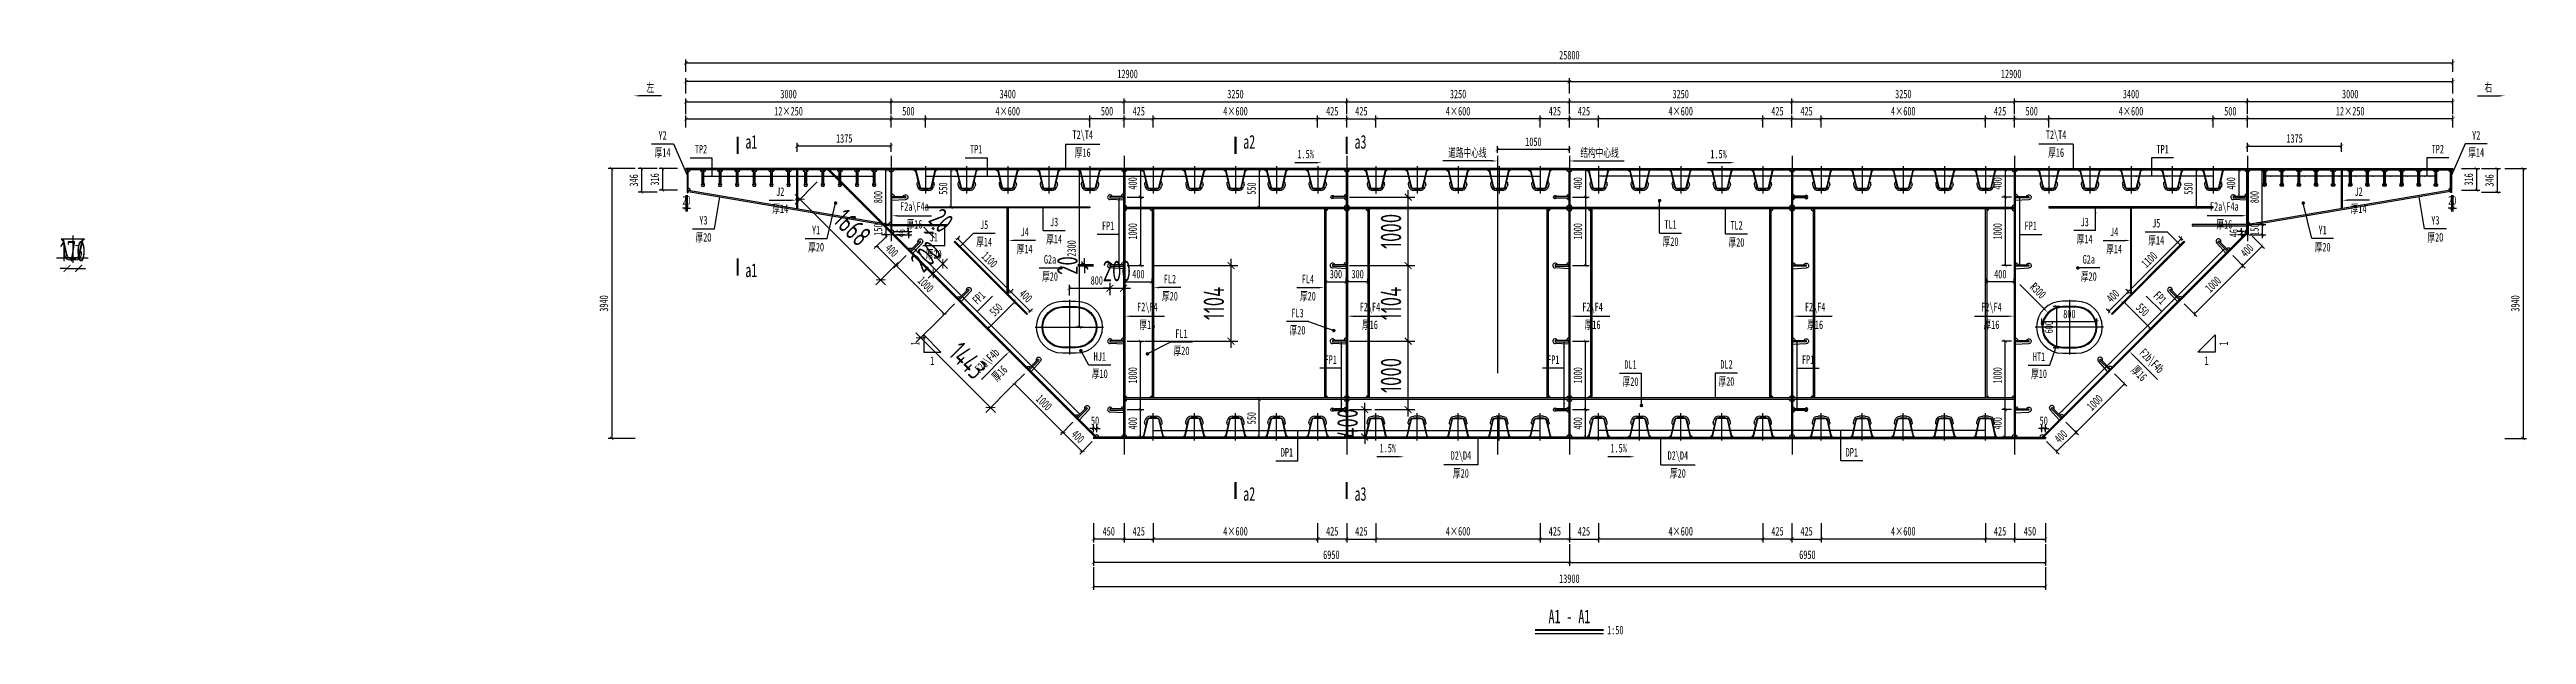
# Model space of a CAD drawing. Extents: x -149716 to 104715, y -26828 to 33500.
# Drawn here: x -149716 to -113554, y 108 to 8651 of the extents above; entities that cross this region are included whole.
import ezdxf
from ezdxf.enums import TextEntityAlignment as Align

# ---------------------------------------------------------------- set-up
doc = ezdxf.new("R2010")
doc.units = 0
doc.header["$LTSCALE"] = 1000
doc.linetypes.add('CENTER', pattern=[50.8, 31.75, -6.35, 6.35, -6.35])
doc.layers.get('0').update_dxf_attribs({"linetype": 'CONTINUOUS'})
doc.layers.get('Defpoints').update_dxf_attribs({"color": 250, "linetype": 'CONTINUOUS'})
doc.layers.add('01', color=1, linetype='CONTINUOUS', lineweight=25)
doc.layers.add('DIM', color=3, linetype='CONTINUOUS', lineweight=0)
for name, color, linetype in [('02', 2, 'CONTINUOUS'), ('04', 4, 'CONTINUOUS'), ('06', 6, 'CENTER'), ('07', 7, 'CONTINUOUS')]:
    doc.layers.add(name, color=color, linetype=linetype)
doc.styles.add('TSSD_Dimension', font='tssdeng.shx', dxfattribs={"width": 0.7, "bigfont": 'hztxt.shx'})
doc.styles.add('仿宋', font='simfang.ttf', dxfattribs={"width": 0.64})
doc.dimstyles.new('1：50', dxfattribs={"dimscale": 50, "dimtxt": 2.5, "dimasz": 1, "dimexe": 1, "dimexo": 0, "dimgap": 1, "dimtad": 1, "dimdec": 1, "dimdsep": 46, "dimtxsty": '仿宋', "dimblk": 'ARCHTICK', "dimcen": 0, "dimclrd": 256, "dimclre": 256, "dimclrt": 256, "dimazin": 2, "dimtfac": 1, "dimtdec": 1, "dimtix": 1, "dimtmove": 2, "dimatfit": 3, "dimfxl": 1, "dimtvp": 0.8, "dimtolj": 1, "dimtzin": 0, "dimlwd": -1, "dimlwe": -1, "dimarcsym": 0})
doc.dimstyles.new('TSSD_100_100', dxfattribs={"dimtxt": 300, "dimasz": 100, "dimexe": 100, "dimexo": 250, "dimgap": 100, "dimtad": 1, "dimdec": 0, "dimzin": 0, "dimdsep": 46, "dimtxsty": 'TSSD_Dimension', "dimblk": 'ARCHTICK', "dimblk1": 'ARCHTICK', "dimblk2": 'ARCHTICK', "dimcen": 0, "dimdle": 100, "dimclrt": 7, "dimadec": 0, "dimazin": 0, "dimtfac": 1, "dimtdec": 0, "dimtix": 1, "dimtmove": 2, "dimatfit": 3, "dimfxl": 1, "dimtolj": 1, "dimtzin": 0, "dimarcsym": 0})

msp = doc.modelspace()

# ---------------------------------------------------------------- texts
at = {"layer": '07', "style": '仿宋', "width": 0.64}
for s, height, p in [('左', 125, (-140943.94068, 8100.12036)), ('右', 125, (-114109.17598, 8100.12036)), ('Y2', 125, (-140765.74223, 7397.43408)), ('TP2', 125, (-140204.79284, 7196.0374)), ('a1', 200, (-139470.1834, 7301.79352)), ('TP1', 125, (-136187.33466, 7196.0374)), ('T2\\T4', 125, (-134632.16592, 7396.26348)), ('a2', 200, (-132201.55833, 7301.79352)), ('a3', 200, (-130576.55833, 7301.79352)), ('T2\\T4', 125, (-120420.95074, 7396.26348)), ('TP1', 125, (-118865.782, 7196.0374)), ('TP2', 125, (-114848.32382, 7196.0374)), ('Y2', 125, (-114287.37442, 7397.43408)), ('厚14', 125, (-140765.74223, 7147.43408)), ('厚16', 125, (-134632.16592, 7146.26348)), ('1.5%%%', 125, (-131377.45956, 7123.73515)), ('道路中心线', 125, (-129016.55833, 7148.77191)), ('结构中心线', 125, (-127086.55833, 7148.77191)), ('1.5%', 125, (-125349.10626, 7123.73515)), ('厚16', 125, (-120420.95074, 7146.26348)), ('厚14', 125, (-114287.37442, 7147.43408)), ('J2', 125, (-139048.55833, 6575.28421)), ('J2', 125, (-116004.55833, 6575.28421)), ('Y3', 125, (-140169.6284, 6156.79721)), ('厚14', 125, (-139048.55833, 6325.28421)), ('F2a\\F4a', 125, (-137088.55833, 6349.02553)), ('厚16', 125, (-137088.55833, 6099.02553)), ('J5', 125, (-136071.36502, 6091.07203)), ('J3', 125, (-135049.70156, 6132.10279)), ('TL1', 125, (-126049.72232, 6096.21157)), ('J3', 125, (-120003.4151, 6132.10279)), ('J5', 125, (-118959.1576, 6113.66606)), ('F2a\\F4a', 125, (-117964.55833, 6349.02553)), ('厚16', 125, (-117964.55833, 6099.02553)), ('厚14', 125, (-116004.55833, 6325.28421)), ('Y3', 125, (-114883.48826, 6156.79721)), ('厚2O', 125, (-140169.6284, 5906.79721)), ('厚20', 125, (-138524.38677, 5764.80691)), ('Y1', 125, (-138524.38677, 6014.80691)), ('J1', 125, (-136807.16987, 5910.01268)), ('厚14', 125, (-136071.36502, 5841.07203)), ('厚14', 125, (-135479.55833, 5737.49148)), ('J4', 125, (-135479.55833, 5987.49148)), ('厚14', 125, (-135049.70156, 5882.10279)), ('FP1', 125, (-134261.7322, 6076.92571)), ('厚20', 125, (-126049.72232, 5846.21157)), ('厚20', 125, (-125087.41491, 5834.58414)), ('TL2', 125, (-125087.41491, 6084.58414)), ('FP1', 125, (-120791.38446, 6076.92571)), ('厚14', 125, (-120003.4151, 5882.10279)), ('厚14', 125, (-119573.55833, 5737.49148)), ('J4', 125, (-119573.55833, 5987.49148)), ('厚14', 125, (-118959.1576, 5863.66606)), ('厚20', 125, (-116528.72989, 5764.80691)), ('Y1', 125, (-116528.72989, 6014.80691)), ('厚2O', 125, (-114883.48826, 5906.79721)), ('a1', 200, (-139470.1834, 5425.82257)), ('厚20', 125, (-136807.16987, 5660.01268)), ('G2a', 125, (-135109.22632, 5586.53904)), ('G2a', 125, (-119943.89034, 5586.53904)), ('厚20', 125, (-135109.22632, 5336.53904)), ('厚20', 125, (-133358.55833, 5048.57004)), ('FL2', 125, (-133358.55833, 5298.57004)), ('厚20', 125, (-131344.55833, 5048.57004)), ('FL4', 125, (-131344.55833, 5298.57004)), ('厚20', 125, (-119943.89034, 5336.53904)), ('F2\\F4', 125, (-133688.55833, 4881.99878)), ('厚16', 125, (-133688.55833, 4631.99878)), ('FL3', 125, (-131496.29769, 4801.84938)), ('F2\\F4', 125, (-130438.55833, 4881.99878)), ('厚16', 125, (-130438.55833, 4631.99878)), ('F2\\F4', 125, (-127188.55833, 4881.99878)), ('厚16', 125, (-127188.55833, 4631.99878)), ('F2\\F4', 125, (-123938.55833, 4881.99878)), ('厚16', 125, (-123938.55833, 4631.99878)), ('F2\\F4', 125, (-121364.55833, 4881.99878)), ('厚16', 125, (-121364.55833, 4631.99878)), ('FL1', 125, (-133190.46774, 4500.6259)), ('厚20', 125, (-131496.29769, 4551.84938)), ('厚10', 125, (-134382.90841, 3916.45964)), ('HJ1', 125, (-134382.90841, 4166.45964)), ('厚20', 125, (-133190.46774, 4250.6259)), ('FP1', 125, (-131011.7322, 4122.92571)), ('FP1', 125, (-127761.7322, 4122.92571)), ('DL1', 125, (-126634.57907, 4051.40911)), ('DL2', 125, (-125233.33014, 4053.40911)), ('FP1', 125, (-124041.38446, 4122.92571)), ('厚10', 125, (-120670.20824, 3916.45964)), ('HT1', 125, (-120670.20824, 4166.45964)), ('1', 125, (-118224.30302, 4107.50667)), ('厚20', 125, (-126634.57907, 3801.40911)), ('厚20', 125, (-125233.33014, 3803.40911)), ('DP1', 125, (-131650.37594, 2767.93043)), ('1.5%', 125, (-130178.69594, 2828.54026)), ('D2\\D4', 125, (-129110.25754, 2711.78009)), ('厚20', 125, (-129110.25754, 2461.78009)), ('1.5%', 125, (-126807.94879, 2828.54026)), ('D2\\D4', 125, (-125942.85912, 2711.78009)), ('厚20', 125, (-125942.85912, 2461.78009)), ('DP1', 125, (-123402.74071, 2767.93043)), ('a2', 200, (-132201.55833, 2159.92554)), ('a3', 200, (-130576.55833, 2159.92554)), ('A1 - A1', 200, (-127526.55833, 372.4975))]:
    msp.add_text(s, height=height, dxfattribs=at).set_placement(p, align=Align.MIDDLE)
for s, rotation, p in [('FP1', 45, (-136150.41446, 5026.40254)), ('R300', 315, (-120683.99011, 5129.51883)), ('FP1', 315, (-118902.7022, 5026.40254)), ('1', 90, (-137078.81364, 4357.50667)), ('1', 90, (-117974.30302, 4357.50667)), ('1', 360, (-136828.81364, 4107.50667)), ('F2b\\F4b', 45, (-136022.50513, 4098.62554)), ('厚16', 45, (-135845.72844, 3921.84884)), ('厚16', 315, (-119207.38822, 3921.84884)), ('F2b\\F4b', 315, (-119030.61152, 4098.62554))]:
    msp.add_text(s, height=125, rotation=rotation, dxfattribs=at).set_placement(p, align=Align.MIDDLE)
msp.add_text('1:50', height=125, dxfattribs=at).set_placement((-126976.55833, 172.4975), align=Align.MIDDLE_LEFT)

# ---------------------------------------------------------------- blocks, each defined once
blk = doc.blocks.new('_ArchTick')
at = {"color": 0, "linetype": 'ByBlock', "const_width": 0.15}
blk.add_lwpolyline([(-0.5, -0.5), (0.5, 0.5)], dxfattribs=at)
blk = doc.blocks.new('*D497')
at = {"layer": '04', "transparency": 16777216}
for p, q in [((-141164, 6912), (-141559, 6912)), ((-141509, 6912), (-141509, 2972)), ((-141164, 2972), (-141559, 2972))]:
    blk.add_line(p, q, dxfattribs=at)
at = {"layer": 'Defpoints', "color": 0, "transparency": 16777216}
for p in [(-141164, 6912), (-141509, 2972), (-141164, 2972)]:
    blk.add_point(p, dxfattribs=at)
at = {"layer": '04', "transparency": 16777216, "xscale": 50, "yscale": 50, "zscale": 50}
for p, rotation in [((-141509, 6912), 90), ((-141509, 2972), 270)]:
    blk.add_blockref('_ArchTick', p, dxfattribs=dict(at, rotation=rotation))
at = {"layer": '04', "transparency": 16777216, "insert": (-141623, 4942), "char_height": 125, "attachment_point": 5, "rotation": 90, "style": '仿宋'}
blk.add_mtext('\\A1;3940', dxfattribs=at)
blk = doc.blocks.new('*D498')
at = {"layer": '04', "transparency": 16777216}
for p, q in [((-140427, 7705), (-140427, 7938)), ((-140427, 7888), (-137427, 7888)), ((-137427, 7705), (-137427, 7938))]:
    blk.add_line(p, q, dxfattribs=at)
at = {"layer": 'Defpoints', "color": 0, "transparency": 16777216}
for p in [(-140427, 7705), (-137427, 7888), (-137427, 7705)]:
    blk.add_point(p, dxfattribs=at)
at = {"layer": '04', "transparency": 16777216, "xscale": 50, "yscale": 50, "zscale": 50, "rotation": 180}
blk.add_blockref('_ArchTick', (-140427, 7888), dxfattribs=at)
at = {"layer": '04', "transparency": 16777216, "xscale": 50, "yscale": 50, "zscale": 50}
blk.add_blockref('_ArchTick', (-137427, 7888), dxfattribs=at)
at = {"layer": '04', "transparency": 16777216, "insert": (-138927, 8001), "char_height": 125, "attachment_point": 5, "style": '仿宋'}
blk.add_mtext('\\A1;3000', dxfattribs=at)
blk = doc.blocks.new('*D499')
at = {"layer": '04', "transparency": 16777216}
for p, q in [((-140843, 6912), (-141123, 6912)), ((-141073, 6912), (-141073, 6566)), ((-140843, 6566), (-141123, 6566))]:
    blk.add_line(p, q, dxfattribs=at)
at = {"layer": 'Defpoints', "color": 0, "transparency": 16777216}
for p in [(-140843, 6912), (-141073, 6566), (-140843, 6566)]:
    blk.add_point(p, dxfattribs=at)
at = {"layer": '04', "transparency": 16777216, "xscale": 50, "yscale": 50, "zscale": 50}
for p, rotation in [((-141073, 6912), 90), ((-141073, 6566), 270)]:
    blk.add_blockref('_ArchTick', p, dxfattribs=dict(at, rotation=rotation))
at = {"layer": '04', "transparency": 16777216, "insert": (-141186, 6739), "char_height": 125, "attachment_point": 5, "rotation": 90, "style": '仿宋'}
blk.add_mtext('\\A1;346', dxfattribs=at)
blk = doc.blocks.new('*D500')
at = {"layer": '04', "transparency": 16777216}
for p, q in [((-140550, 6912), (-140818, 6912)), ((-140768, 6912), (-140768, 6596)), ((-140550, 6596), (-140818, 6596))]:
    blk.add_line(p, q, dxfattribs=at)
at = {"layer": 'Defpoints', "color": 0, "transparency": 16777216}
for p in [(-140550, 6912), (-140768, 6596), (-140550, 6596)]:
    blk.add_point(p, dxfattribs=at)
at = {"layer": '04', "transparency": 16777216, "xscale": 50, "yscale": 50, "zscale": 50}
for p, rotation in [((-140768, 6912), 90), ((-140768, 6596), 270)]:
    blk.add_blockref('_ArchTick', p, dxfattribs=dict(at, rotation=rotation))
at = {"layer": '04', "transparency": 16777216, "insert": (-140881, 6754), "char_height": 125, "attachment_point": 5, "rotation": 90, "style": '仿宋'}
blk.add_mtext('\\A1;316', dxfattribs=at)
blk = doc.blocks.new('*D501')
at = {"layer": '04', "transparency": 16777216}
for p, q in [((-137427, 7705), (-137427, 7938)), ((-137427, 7888), (-134027, 7888)), ((-134027, 7705), (-134027, 7938))]:
    blk.add_line(p, q, dxfattribs=at)
at = {"layer": 'Defpoints', "color": 0, "transparency": 16777216}
for p in [(-137427, 7705), (-134027, 7888), (-134027, 7705)]:
    blk.add_point(p, dxfattribs=at)
at = {"layer": '04', "transparency": 16777216, "xscale": 50, "yscale": 50, "zscale": 50, "rotation": 180}
blk.add_blockref('_ArchTick', (-137427, 7888), dxfattribs=at)
at = {"layer": '04', "transparency": 16777216, "xscale": 50, "yscale": 50, "zscale": 50}
blk.add_blockref('_ArchTick', (-134027, 7888), dxfattribs=at)
at = {"layer": '04', "transparency": 16777216, "insert": (-135727, 8001), "char_height": 125, "attachment_point": 5, "style": '仿宋'}
blk.add_mtext('\\A1;3400', dxfattribs=at)
blk = doc.blocks.new('*D502')
at = {"layer": '04', "transparency": 16777216}
for p, q in [((-137427, 7512), (-137427, 7687)), ((-137427, 7637), (-136927, 7637)), ((-136927, 7512), (-136927, 7687))]:
    blk.add_line(p, q, dxfattribs=at)
at = {"layer": 'Defpoints', "color": 0, "transparency": 16777216}
for p in [(-136927, 7637), (-137427, 7512), (-136927, 7512)]:
    blk.add_point(p, dxfattribs=at)
at = {"layer": '04', "transparency": 16777216, "xscale": 50, "yscale": 50, "zscale": 50, "rotation": 180}
blk.add_blockref('_ArchTick', (-137427, 7637), dxfattribs=at)
at = {"layer": '04', "transparency": 16777216, "xscale": 50, "yscale": 50, "zscale": 50}
blk.add_blockref('_ArchTick', (-136927, 7637), dxfattribs=at)
at = {"layer": '04', "transparency": 16777216, "insert": (-137177, 7750), "char_height": 125, "attachment_point": 5, "style": '仿宋'}
blk.add_mtext('\\A1;500', dxfattribs=at)
blk = doc.blocks.new('*D503')
at = {"layer": '04', "transparency": 16777216}
for p, q in [((-136927, 7512), (-136927, 7687)), ((-136927, 7637), (-134527, 7637)), ((-134527, 7512), (-134527, 7687))]:
    blk.add_line(p, q, dxfattribs=at)
at = {"layer": 'Defpoints', "color": 0, "transparency": 16777216}
for p in [(-134527, 7637), (-136927, 7512), (-134527, 7512)]:
    blk.add_point(p, dxfattribs=at)
at = {"layer": '04', "transparency": 16777216, "xscale": 50, "yscale": 50, "zscale": 50, "rotation": 180}
blk.add_blockref('_ArchTick', (-136927, 7637), dxfattribs=at)
at = {"layer": '04', "transparency": 16777216, "xscale": 50, "yscale": 50, "zscale": 50}
blk.add_blockref('_ArchTick', (-134527, 7637), dxfattribs=at)
at = {"layer": '04', "transparency": 16777216, "insert": (-135727, 7750), "char_height": 125, "attachment_point": 5, "style": '仿宋'}
blk.add_mtext('\\A1;4×600', dxfattribs=at)
blk = doc.blocks.new('*D504')
at = {"layer": '04', "transparency": 16777216}
for p, q in [((-134527, 7512), (-134527, 7687)), ((-134027, 7637), (-134527, 7637)), ((-134027, 7512), (-134027, 7687))]:
    blk.add_line(p, q, dxfattribs=at)
at = {"layer": 'Defpoints', "color": 0, "transparency": 16777216}
for p in [(-134527, 7637), (-134527, 7512), (-134027, 7512)]:
    blk.add_point(p, dxfattribs=at)
at = {"layer": '04', "transparency": 16777216, "xscale": 50, "yscale": 50, "zscale": 50, "rotation": 180}
blk.add_blockref('_ArchTick', (-134527, 7637), dxfattribs=at)
at = {"layer": '04', "transparency": 16777216, "xscale": 50, "yscale": 50, "zscale": 50}
blk.add_blockref('_ArchTick', (-134027, 7637), dxfattribs=at)
at = {"layer": '04', "transparency": 16777216, "insert": (-134277, 7750), "char_height": 125, "attachment_point": 5, "style": '仿宋'}
blk.add_mtext('\\A1;500', dxfattribs=at)
blk = doc.blocks.new('*D505')
at = {"layer": '04', "transparency": 16777216}
for p, q in [((-117627, 7705), (-117627, 7938)), ((-114627, 7888), (-117627, 7888)), ((-114627, 7705), (-114627, 7938))]:
    blk.add_line(p, q, dxfattribs=at)
at = {"layer": 'Defpoints', "color": 0, "transparency": 16777216}
for p in [(-117627, 7888), (-117627, 7705), (-114627, 7705)]:
    blk.add_point(p, dxfattribs=at)
at = {"layer": '04', "transparency": 16777216, "xscale": 50, "yscale": 50, "zscale": 50, "rotation": 180}
blk.add_blockref('_ArchTick', (-117627, 7888), dxfattribs=at)
at = {"layer": '04', "transparency": 16777216, "xscale": 50, "yscale": 50, "zscale": 50}
blk.add_blockref('_ArchTick', (-114627, 7888), dxfattribs=at)
at = {"layer": '04', "transparency": 16777216, "insert": (-116127, 8001), "char_height": 125, "attachment_point": 5, "style": '仿宋'}
blk.add_mtext('\\A1;3000', dxfattribs=at)
blk = doc.blocks.new('*D506')
at = {"layer": '04', "transparency": 16777216}
for p, q in [((-121027, 7705), (-121027, 7938)), ((-117627, 7888), (-121027, 7888)), ((-117627, 7705), (-117627, 7938))]:
    blk.add_line(p, q, dxfattribs=at)
at = {"layer": 'Defpoints', "color": 0, "transparency": 16777216}
for p in [(-121027, 7888), (-121027, 7705), (-117627, 7705)]:
    blk.add_point(p, dxfattribs=at)
at = {"layer": '04', "transparency": 16777216, "xscale": 50, "yscale": 50, "zscale": 50, "rotation": 180}
blk.add_blockref('_ArchTick', (-121027, 7888), dxfattribs=at)
at = {"layer": '04', "transparency": 16777216, "xscale": 50, "yscale": 50, "zscale": 50}
blk.add_blockref('_ArchTick', (-117627, 7888), dxfattribs=at)
at = {"layer": '04', "transparency": 16777216, "insert": (-119327, 8001), "char_height": 125, "attachment_point": 5, "style": '仿宋'}
blk.add_mtext('\\A1;3400', dxfattribs=at)
blk = doc.blocks.new('*D507')
at = {"layer": '04', "transparency": 16777216}
for p, q in [((-131202, 7512), (-131202, 7687)), ((-130777, 7637), (-131202, 7637)), ((-130777, 7512), (-130777, 7687))]:
    blk.add_line(p, q, dxfattribs=at)
at = {"layer": 'Defpoints', "color": 0, "transparency": 16777216}
for p in [(-131202, 7637), (-131202, 7512), (-130777, 7512)]:
    blk.add_point(p, dxfattribs=at)
at = {"layer": '04', "transparency": 16777216, "xscale": 50, "yscale": 50, "zscale": 50, "rotation": 180}
blk.add_blockref('_ArchTick', (-131202, 7637), dxfattribs=at)
at = {"layer": '04', "transparency": 16777216, "xscale": 50, "yscale": 50, "zscale": 50}
blk.add_blockref('_ArchTick', (-130777, 7637), dxfattribs=at)
at = {"layer": '04', "transparency": 16777216, "insert": (-130989, 7750), "char_height": 125, "attachment_point": 5, "style": '仿宋'}
blk.add_mtext('\\A1;425', dxfattribs=at)
blk = doc.blocks.new('*D508')
at = {"layer": '04', "transparency": 16777216}
for p, q in [((-133602, 7512), (-133602, 7687)), ((-131202, 7637), (-133602, 7637)), ((-131202, 7512), (-131202, 7687))]:
    blk.add_line(p, q, dxfattribs=at)
at = {"layer": 'Defpoints', "color": 0, "transparency": 16777216}
for p in [(-133602, 7637), (-133602, 7512), (-131202, 7512)]:
    blk.add_point(p, dxfattribs=at)
at = {"layer": '04', "transparency": 16777216, "xscale": 50, "yscale": 50, "zscale": 50, "rotation": 180}
blk.add_blockref('_ArchTick', (-133602, 7637), dxfattribs=at)
at = {"layer": '04', "transparency": 16777216, "xscale": 50, "yscale": 50, "zscale": 50}
blk.add_blockref('_ArchTick', (-131202, 7637), dxfattribs=at)
at = {"layer": '04', "transparency": 16777216, "insert": (-132402, 7750), "char_height": 125, "attachment_point": 5, "style": '仿宋'}
blk.add_mtext('\\A1;4×600', dxfattribs=at)
blk = doc.blocks.new('*D509')
at = {"layer": '04', "transparency": 16777216}
for p, q in [((-134027, 7512), (-134027, 7687)), ((-134027, 7637), (-133602, 7637)), ((-133602, 7512), (-133602, 7687))]:
    blk.add_line(p, q, dxfattribs=at)
at = {"layer": 'Defpoints', "color": 0, "transparency": 16777216}
for p in [(-133602, 7637), (-134027, 7512), (-133602, 7512)]:
    blk.add_point(p, dxfattribs=at)
at = {"layer": '04', "transparency": 16777216, "xscale": 50, "yscale": 50, "zscale": 50, "rotation": 180}
blk.add_blockref('_ArchTick', (-134027, 7637), dxfattribs=at)
at = {"layer": '04', "transparency": 16777216, "xscale": 50, "yscale": 50, "zscale": 50}
blk.add_blockref('_ArchTick', (-133602, 7637), dxfattribs=at)
at = {"layer": '04', "transparency": 16777216, "insert": (-133814, 7750), "char_height": 125, "attachment_point": 5, "style": '仿宋'}
blk.add_mtext('\\A1;425', dxfattribs=at)
blk = doc.blocks.new('*D510')
at = {"layer": '04', "transparency": 16777216}
for p, q in [((-134027, 7705), (-134027, 7938)), ((-134027, 7888), (-130777, 7888)), ((-130777, 7705), (-130777, 7938))]:
    blk.add_line(p, q, dxfattribs=at)
at = {"layer": 'Defpoints', "color": 0, "transparency": 16777216}
for p in [(-134027, 7705), (-130777, 7888), (-130777, 7705)]:
    blk.add_point(p, dxfattribs=at)
at = {"layer": '04', "transparency": 16777216, "xscale": 50, "yscale": 50, "zscale": 50, "rotation": 180}
blk.add_blockref('_ArchTick', (-134027, 7888), dxfattribs=at)
at = {"layer": '04', "transparency": 16777216, "xscale": 50, "yscale": 50, "zscale": 50}
blk.add_blockref('_ArchTick', (-130777, 7888), dxfattribs=at)
at = {"layer": '04', "transparency": 16777216, "insert": (-132402, 8001), "char_height": 125, "attachment_point": 5, "style": '仿宋'}
blk.add_mtext('\\A1;3250', dxfattribs=at)
blk = doc.blocks.new('*D511')
at = {"layer": '04', "transparency": 16777216}
for p, q in [((-130777, 7705), (-130777, 7938)), ((-130777, 7888), (-127527, 7888)), ((-127527, 7705), (-127527, 7938))]:
    blk.add_line(p, q, dxfattribs=at)
at = {"layer": 'Defpoints', "color": 0, "transparency": 16777216}
for p in [(-130777, 7705), (-127527, 7888), (-127527, 7705)]:
    blk.add_point(p, dxfattribs=at)
at = {"layer": '04', "transparency": 16777216, "xscale": 50, "yscale": 50, "zscale": 50, "rotation": 180}
blk.add_blockref('_ArchTick', (-130777, 7888), dxfattribs=at)
at = {"layer": '04', "transparency": 16777216, "xscale": 50, "yscale": 50, "zscale": 50}
blk.add_blockref('_ArchTick', (-127527, 7888), dxfattribs=at)
at = {"layer": '04', "transparency": 16777216, "insert": (-129152, 8001), "char_height": 125, "attachment_point": 5, "style": '仿宋'}
blk.add_mtext('\\A1;3250', dxfattribs=at)
blk = doc.blocks.new('*D512')
at = {"layer": '04', "transparency": 16777216}
for p, q in [((-127527, 7705), (-127527, 7938)), ((-127527, 7888), (-124277, 7888)), ((-124277, 7705), (-124277, 7938))]:
    blk.add_line(p, q, dxfattribs=at)
at = {"layer": 'Defpoints', "color": 0, "transparency": 16777216}
for p in [(-127527, 7705), (-124277, 7888), (-124277, 7705)]:
    blk.add_point(p, dxfattribs=at)
at = {"layer": '04', "transparency": 16777216, "xscale": 50, "yscale": 50, "zscale": 50, "rotation": 180}
blk.add_blockref('_ArchTick', (-127527, 7888), dxfattribs=at)
at = {"layer": '04', "transparency": 16777216, "xscale": 50, "yscale": 50, "zscale": 50}
blk.add_blockref('_ArchTick', (-124277, 7888), dxfattribs=at)
at = {"layer": '04', "transparency": 16777216, "insert": (-125902, 8001), "char_height": 125, "attachment_point": 5, "style": '仿宋'}
blk.add_mtext('\\A1;3250', dxfattribs=at)
blk = doc.blocks.new('*D513')
at = {"layer": '04', "transparency": 16777216}
for p, q in [((-124277, 7705), (-124277, 7938)), ((-124277, 7888), (-121027, 7888)), ((-121027, 7705), (-121027, 7938))]:
    blk.add_line(p, q, dxfattribs=at)
at = {"layer": 'Defpoints', "color": 0, "transparency": 16777216}
for p in [(-124277, 7705), (-121027, 7888), (-121027, 7705)]:
    blk.add_point(p, dxfattribs=at)
at = {"layer": '04', "transparency": 16777216, "xscale": 50, "yscale": 50, "zscale": 50, "rotation": 180}
blk.add_blockref('_ArchTick', (-124277, 7888), dxfattribs=at)
at = {"layer": '04', "transparency": 16777216, "xscale": 50, "yscale": 50, "zscale": 50}
blk.add_blockref('_ArchTick', (-121027, 7888), dxfattribs=at)
at = {"layer": '04', "transparency": 16777216, "insert": (-122652, 8001), "char_height": 125, "attachment_point": 5, "style": '仿宋'}
blk.add_mtext('\\A1;3250', dxfattribs=at)
blk = doc.blocks.new('*D514')
at = {"layer": '04', "transparency": 16777216}
for p, q in [((-114211, 6912), (-113931, 6912)), ((-113981, 6912), (-113981, 6566)), ((-114211, 6566), (-113931, 6566))]:
    blk.add_line(p, q, dxfattribs=at)
at = {"layer": 'Defpoints', "color": 0, "transparency": 16777216}
for p in [(-114211, 6912), (-114211, 6566), (-113981, 6566)]:
    blk.add_point(p, dxfattribs=at)
at = {"layer": '04', "transparency": 16777216, "xscale": 50, "yscale": 50, "zscale": 50}
for p, rotation in [((-113981, 6912), 90), ((-113981, 6566), 270)]:
    blk.add_blockref('_ArchTick', p, dxfattribs=dict(at, rotation=rotation))
at = {"layer": '04', "transparency": 16777216, "insert": (-114094, 6739), "char_height": 125, "attachment_point": 5, "rotation": 90, "style": '仿宋'}
blk.add_mtext('\\A1;346', dxfattribs=at)
blk = doc.blocks.new('*D515')
at = {"layer": '04', "transparency": 16777216}
for p, q in [((-114503, 6912), (-114235, 6912)), ((-114285, 6912), (-114285, 6596)), ((-114503, 6596), (-114235, 6596))]:
    blk.add_line(p, q, dxfattribs=at)
at = {"layer": 'Defpoints', "color": 0, "transparency": 16777216}
for p in [(-114503, 6912), (-114503, 6596), (-114285, 6596)]:
    blk.add_point(p, dxfattribs=at)
at = {"layer": '04', "transparency": 16777216, "xscale": 50, "yscale": 50, "zscale": 50}
for p, rotation in [((-114285, 6912), 90), ((-114285, 6596), 270)]:
    blk.add_blockref('_ArchTick', p, dxfattribs=dict(at, rotation=rotation))
at = {"layer": '04', "transparency": 16777216, "insert": (-114398, 6754), "char_height": 125, "attachment_point": 5, "rotation": 90, "style": '仿宋'}
blk.add_mtext('\\A1;316', dxfattribs=at)
blk = doc.blocks.new('*D516')
at = {"layer": '04', "transparency": 16777216}
for p, q in [((-113871, 6912), (-113554, 6912)), ((-113604, 6912), (-113604, 2972)), ((-113871, 2972), (-113554, 2972))]:
    blk.add_line(p, q, dxfattribs=at)
at = {"layer": 'Defpoints', "color": 0, "transparency": 16777216}
for p in [(-113871, 6912), (-113871, 2972), (-113604, 2972)]:
    blk.add_point(p, dxfattribs=at)
at = {"layer": '04', "transparency": 16777216, "xscale": 50, "yscale": 50, "zscale": 50}
for p, rotation in [((-113604, 6912), 90), ((-113604, 2972), 270)]:
    blk.add_blockref('_ArchTick', p, dxfattribs=dict(at, rotation=rotation))
at = {"layer": '04', "transparency": 16777216, "insert": (-113717, 4942), "char_height": 125, "attachment_point": 5, "rotation": 90, "style": '仿宋'}
blk.add_mtext('\\A1;3940', dxfattribs=at)
blk = doc.blocks.new('*D517')
at = {"layer": '04', "transparency": 16777216}
for p, q in [((-137449, 6896), (-137555, 6896)), ((-137505, 6096), (-137505, 6896)), ((-137449, 6096), (-137555, 6096))]:
    blk.add_line(p, q, dxfattribs=at)
at = {"layer": 'Defpoints', "color": 0, "transparency": 16777216}
for p in [(-137505, 6896), (-137449, 6896), (-137449, 6096)]:
    blk.add_point(p, dxfattribs=at)
at = {"layer": '04', "transparency": 16777216, "xscale": 50, "yscale": 50, "zscale": 50}
for p, rotation in [((-137505, 6896), 90), ((-137505, 6096), 270)]:
    blk.add_blockref('_ArchTick', p, dxfattribs=dict(at, rotation=rotation))
at = {"layer": '04', "transparency": 16777216, "insert": (-137619, 6496), "char_height": 125, "attachment_point": 5, "rotation": 90, "style": '仿宋'}
blk.add_mtext('\\A1;800', dxfattribs=at)
blk = doc.blocks.new('*D518')
at = {"layer": '04', "transparency": 16777216}
for p, q in [((-128577, 7142), (-128577, 7241)), ((-127527, 7142), (-127527, 7241)), ((-127527, 7191), (-128577, 7191))]:
    blk.add_line(p, q, dxfattribs=at)
at = {"layer": 'Defpoints', "color": 0, "transparency": 16777216}
for p in [(-128577, 7191), (-128577, 7142), (-127527, 7142)]:
    blk.add_point(p, dxfattribs=at)
at = {"layer": '04', "transparency": 16777216, "xscale": 50, "yscale": 50, "zscale": 50, "rotation": 180}
blk.add_blockref('_ArchTick', (-128577, 7191), dxfattribs=at)
at = {"layer": '04', "transparency": 16777216, "xscale": 50, "yscale": 50, "zscale": 50}
blk.add_blockref('_ArchTick', (-127527, 7191), dxfattribs=at)
at = {"layer": '04', "transparency": 16777216, "insert": (-128052, 7304), "char_height": 125, "attachment_point": 5, "style": '仿宋'}
blk.add_mtext('\\A1;1050', dxfattribs=at)
blk = doc.blocks.new('*D519')
at = {"layer": '04', "transparency": 16777216}
for p, q in [((-134629, 6896), (-134732, 6896)), ((-134682, 6896), (-134682, 4596)), ((-134629, 4596), (-134732, 4596))]:
    blk.add_line(p, q, dxfattribs=at)
at = {"layer": 'Defpoints', "color": 0, "transparency": 16777216}
for p in [(-134629, 6896), (-134682, 4596), (-134629, 4596)]:
    blk.add_point(p, dxfattribs=at)
at = {"layer": '04', "transparency": 16777216, "xscale": 50, "yscale": 50, "zscale": 50}
for p, rotation in [((-134682, 6896), 90), ((-134682, 4596), 270)]:
    blk.add_blockref('_ArchTick', p, dxfattribs=dict(at, rotation=rotation))
at = {"layer": '04', "transparency": 16777216, "insert": (-134795, 5746), "char_height": 125, "attachment_point": 5, "rotation": 90, "style": '仿宋'}
blk.add_mtext('\\A1;2300', dxfattribs=at)
blk = doc.blocks.new('*D520')
at = {"layer": '04', "transparency": 16777216}
for p, q in [((-134827, 5059), (-134827, 5216)), ((-134827, 5166), (-134027, 5166)), ((-134027, 5059), (-134027, 5216))]:
    blk.add_line(p, q, dxfattribs=at)
at = {"layer": 'Defpoints', "color": 0, "transparency": 16777216}
for p in [(-134027, 5166), (-134827, 5059), (-134027, 5059)]:
    blk.add_point(p, dxfattribs=at)
at = {"layer": '04', "transparency": 16777216, "xscale": 50, "yscale": 50, "zscale": 50, "rotation": 180}
blk.add_blockref('_ArchTick', (-134827, 5166), dxfattribs=at)
at = {"layer": '04', "transparency": 16777216, "xscale": 50, "yscale": 50, "zscale": 50}
blk.add_blockref('_ArchTick', (-134027, 5166), dxfattribs=at)
at = {"layer": '04', "transparency": 16777216, "insert": (-134427, 5279), "char_height": 125, "attachment_point": 5, "style": '仿宋'}
blk.add_mtext('\\A1;800', dxfattribs=at)
blk = doc.blocks.new('*D521')
at = {"layer": '04', "transparency": 16777216}
for p, q in [((-134477, 1736), (-134477, 1452)), ((-134027, 1502), (-134477, 1502)), ((-134027, 1736), (-134027, 1452))]:
    blk.add_line(p, q, dxfattribs=at)
at = {"layer": 'Defpoints', "color": 0, "transparency": 16777216}
for p in [(-134477, 1736), (-134477, 1502), (-134027, 1736)]:
    blk.add_point(p, dxfattribs=at)
at = {"layer": '04', "transparency": 16777216, "xscale": 50, "yscale": 50, "zscale": 50, "rotation": 180}
blk.add_blockref('_ArchTick', (-134477, 1502), dxfattribs=at)
at = {"layer": '04', "transparency": 16777216, "xscale": 50, "yscale": 50, "zscale": 50}
blk.add_blockref('_ArchTick', (-134027, 1502), dxfattribs=at)
at = {"layer": '04', "transparency": 16777216, "insert": (-134252, 1615), "char_height": 125, "attachment_point": 5, "style": '仿宋'}
blk.add_mtext('\\A1;450', dxfattribs=at)
blk = doc.blocks.new('*D522')
at = {"layer": '04', "transparency": 16777216}
for p, q in [((-121027, 1736), (-121027, 1452)), ((-121027, 1502), (-120577, 1502)), ((-120577, 1736), (-120577, 1452))]:
    blk.add_line(p, q, dxfattribs=at)
at = {"layer": 'Defpoints', "color": 0, "transparency": 16777216}
for p in [(-121027, 1736), (-120577, 1736), (-120577, 1502)]:
    blk.add_point(p, dxfattribs=at)
at = {"layer": '04', "transparency": 16777216, "xscale": 50, "yscale": 50, "zscale": 50, "rotation": 180}
blk.add_blockref('_ArchTick', (-121027, 1502), dxfattribs=at)
at = {"layer": '04', "transparency": 16777216, "xscale": 50, "yscale": 50, "zscale": 50}
blk.add_blockref('_ArchTick', (-120577, 1502), dxfattribs=at)
at = {"layer": '04', "transparency": 16777216, "insert": (-120802, 1615), "char_height": 125, "attachment_point": 5, "style": '仿宋'}
blk.add_mtext('\\A1;450', dxfattribs=at)
blk = doc.blocks.new('*D523')
at = {"layer": '04', "transparency": 16777216}
for p, q in [((-134477, 1425), (-134477, 1109)), ((-127527, 1159), (-134477, 1159)), ((-127527, 1425), (-127527, 1109))]:
    blk.add_line(p, q, dxfattribs=at)
at = {"layer": 'Defpoints', "color": 0, "transparency": 16777216}
for p in [(-134477, 1425), (-134477, 1159), (-127527, 1425)]:
    blk.add_point(p, dxfattribs=at)
at = {"layer": '04', "transparency": 16777216, "xscale": 50, "yscale": 50, "zscale": 50, "rotation": 180}
blk.add_blockref('_ArchTick', (-134477, 1159), dxfattribs=at)
at = {"layer": '04', "transparency": 16777216, "xscale": 50, "yscale": 50, "zscale": 50}
blk.add_blockref('_ArchTick', (-127527, 1159), dxfattribs=at)
at = {"layer": '04', "transparency": 16777216, "insert": (-131002, 1272), "char_height": 125, "attachment_point": 5, "style": '仿宋'}
blk.add_mtext('\\A1;6950', dxfattribs=at)
blk = doc.blocks.new('*D524')
at = {"layer": '04', "transparency": 16777216}
for p, q in [((-127527, 1425), (-127527, 1109)), ((-127527, 1159), (-120577, 1159)), ((-120577, 1425), (-120577, 1109))]:
    blk.add_line(p, q, dxfattribs=at)
at = {"layer": 'Defpoints', "color": 0, "transparency": 16777216}
for p in [(-127527, 1425), (-120577, 1425), (-120577, 1159)]:
    blk.add_point(p, dxfattribs=at)
at = {"layer": '04', "transparency": 16777216, "xscale": 50, "yscale": 50, "zscale": 50, "rotation": 180}
blk.add_blockref('_ArchTick', (-127527, 1159), dxfattribs=at)
at = {"layer": '04', "transparency": 16777216, "xscale": 50, "yscale": 50, "zscale": 50}
blk.add_blockref('_ArchTick', (-120577, 1159), dxfattribs=at)
at = {"layer": '04', "transparency": 16777216, "insert": (-124052, 1272), "char_height": 125, "attachment_point": 5, "style": '仿宋'}
blk.add_mtext('\\A1;6950', dxfattribs=at)
blk = doc.blocks.new('*D525')
at = {"layer": '04', "transparency": 16777216}
for p, q in [((-134477, 1089), (-134477, 759)), ((-120577, 1089), (-120577, 759)), ((-134477, 809), (-120577, 809))]:
    blk.add_line(p, q, dxfattribs=at)
at = {"layer": 'Defpoints', "color": 0, "transparency": 16777216}
for p in [(-134477, 1089), (-120577, 1089), (-120577, 809)]:
    blk.add_point(p, dxfattribs=at)
at = {"layer": '04', "transparency": 16777216, "xscale": 50, "yscale": 50, "zscale": 50, "rotation": 180}
blk.add_blockref('_ArchTick', (-134477, 809), dxfattribs=at)
at = {"layer": '04', "transparency": 16777216, "xscale": 50, "yscale": 50, "zscale": 50}
blk.add_blockref('_ArchTick', (-120577, 809), dxfattribs=at)
at = {"layer": '04', "transparency": 16777216, "insert": (-127527, 923), "char_height": 125, "attachment_point": 5, "style": '仿宋'}
blk.add_mtext('\\A1;13900', dxfattribs=at)
blk = doc.blocks.new('*D526')
at = {"layer": '04', "transparency": 16777216}
for p, q in [((-140427, 8323), (-140427, 8506)), ((-140427, 8456), (-114627, 8456)), ((-114627, 8323), (-114627, 8506))]:
    blk.add_line(p, q, dxfattribs=at)
at = {"layer": 'Defpoints', "color": 0, "transparency": 16777216}
for p in [(-140427, 8323), (-114627, 8456), (-114627, 8323)]:
    blk.add_point(p, dxfattribs=at)
at = {"layer": '04', "transparency": 16777216, "xscale": 50, "yscale": 50, "zscale": 50, "rotation": 180}
blk.add_blockref('_ArchTick', (-140427, 8456), dxfattribs=at)
at = {"layer": '04', "transparency": 16777216, "xscale": 50, "yscale": 50, "zscale": 50}
blk.add_blockref('_ArchTick', (-114627, 8456), dxfattribs=at)
at = {"layer": '04', "transparency": 16777216, "insert": (-127527, 8569), "char_height": 125, "attachment_point": 5, "style": '仿宋'}
blk.add_mtext('\\A1;25800', dxfattribs=at)
blk = doc.blocks.new('*D527')
at = {"layer": '04', "transparency": 16777216}
for p, q in [((-127527, 8010), (-127527, 8232)), ((-127527, 8182), (-114627, 8182)), ((-114627, 8010), (-114627, 8232))]:
    blk.add_line(p, q, dxfattribs=at)
at = {"layer": 'Defpoints', "color": 0, "transparency": 16777216}
for p in [(-127527, 8010), (-114627, 8182), (-114627, 8010)]:
    blk.add_point(p, dxfattribs=at)
at = {"layer": '04', "transparency": 16777216, "xscale": 50, "yscale": 50, "zscale": 50, "rotation": 180}
blk.add_blockref('_ArchTick', (-127527, 8182), dxfattribs=at)
at = {"layer": '04', "transparency": 16777216, "xscale": 50, "yscale": 50, "zscale": 50}
blk.add_blockref('_ArchTick', (-114627, 8182), dxfattribs=at)
at = {"layer": '04', "transparency": 16777216, "insert": (-121077, 8295), "char_height": 125, "attachment_point": 5, "style": '仿宋'}
blk.add_mtext('\\A1;12900', dxfattribs=at)
blk = doc.blocks.new('*D528')
at = {"layer": '04', "transparency": 16777216}
for p, q in [((-140427, 8010), (-140427, 8232)), ((-127527, 8182), (-140427, 8182)), ((-127527, 8010), (-127527, 8232))]:
    blk.add_line(p, q, dxfattribs=at)
at = {"layer": 'Defpoints', "color": 0, "transparency": 16777216}
for p in [(-140427, 8182), (-140427, 8010), (-127527, 8010)]:
    blk.add_point(p, dxfattribs=at)
at = {"layer": '04', "transparency": 16777216, "xscale": 50, "yscale": 50, "zscale": 50, "rotation": 180}
blk.add_blockref('_ArchTick', (-140427, 8182), dxfattribs=at)
at = {"layer": '04', "transparency": 16777216, "xscale": 50, "yscale": 50, "zscale": 50}
blk.add_blockref('_ArchTick', (-127527, 8182), dxfattribs=at)
at = {"layer": '04', "transparency": 16777216, "insert": (-133977, 8295), "char_height": 125, "attachment_point": 5, "style": '仿宋'}
blk.add_mtext('\\A1;12900', dxfattribs=at)
blk = doc.blocks.new('*D529')
at = {"layer": '04', "transparency": 16777216}
for p, q in [((-127952, 7512), (-127952, 7687)), ((-127527, 7637), (-127952, 7637)), ((-127527, 7512), (-127527, 7687))]:
    blk.add_line(p, q, dxfattribs=at)
at = {"layer": 'Defpoints', "color": 0, "transparency": 16777216}
for p in [(-127952, 7637), (-127952, 7512), (-127527, 7512)]:
    blk.add_point(p, dxfattribs=at)
at = {"layer": '04', "transparency": 16777216, "xscale": 50, "yscale": 50, "zscale": 50, "rotation": 180}
blk.add_blockref('_ArchTick', (-127952, 7637), dxfattribs=at)
at = {"layer": '04', "transparency": 16777216, "xscale": 50, "yscale": 50, "zscale": 50}
blk.add_blockref('_ArchTick', (-127527, 7637), dxfattribs=at)
at = {"layer": '04', "transparency": 16777216, "insert": (-127739, 7750), "char_height": 125, "attachment_point": 5, "style": '仿宋'}
blk.add_mtext('\\A1;425', dxfattribs=at)
blk = doc.blocks.new('*D530')
at = {"layer": '04', "transparency": 16777216}
for p, q in [((-130352, 7512), (-130352, 7687)), ((-127952, 7637), (-130352, 7637)), ((-127952, 7512), (-127952, 7687))]:
    blk.add_line(p, q, dxfattribs=at)
at = {"layer": 'Defpoints', "color": 0, "transparency": 16777216}
for p in [(-130352, 7637), (-130352, 7512), (-127952, 7512)]:
    blk.add_point(p, dxfattribs=at)
at = {"layer": '04', "transparency": 16777216, "xscale": 50, "yscale": 50, "zscale": 50, "rotation": 180}
blk.add_blockref('_ArchTick', (-130352, 7637), dxfattribs=at)
at = {"layer": '04', "transparency": 16777216, "xscale": 50, "yscale": 50, "zscale": 50}
blk.add_blockref('_ArchTick', (-127952, 7637), dxfattribs=at)
at = {"layer": '04', "transparency": 16777216, "insert": (-129152, 7750), "char_height": 125, "attachment_point": 5, "style": '仿宋'}
blk.add_mtext('\\A1;4×600', dxfattribs=at)
blk = doc.blocks.new('*D531')
at = {"layer": '04', "transparency": 16777216}
for p, q in [((-130777, 7512), (-130777, 7687)), ((-130777, 7637), (-130352, 7637)), ((-130352, 7512), (-130352, 7687))]:
    blk.add_line(p, q, dxfattribs=at)
at = {"layer": 'Defpoints', "color": 0, "transparency": 16777216}
for p in [(-130352, 7637), (-130777, 7512), (-130352, 7512)]:
    blk.add_point(p, dxfattribs=at)
at = {"layer": '04', "transparency": 16777216, "xscale": 50, "yscale": 50, "zscale": 50, "rotation": 180}
blk.add_blockref('_ArchTick', (-130777, 7637), dxfattribs=at)
at = {"layer": '04', "transparency": 16777216, "xscale": 50, "yscale": 50, "zscale": 50}
blk.add_blockref('_ArchTick', (-130352, 7637), dxfattribs=at)
at = {"layer": '04', "transparency": 16777216, "insert": (-130564, 7750), "char_height": 125, "attachment_point": 5, "style": '仿宋'}
blk.add_mtext('\\A1;425', dxfattribs=at)
blk = doc.blocks.new('板肋带过焊孔')
at = {"layer": '01'}
blk.add_line((50818, 161172), (50618, 161182), dxfattribs=at)
for centre, start, end in [((50618, 161217), 16.6015, 270), ((50818, 161227), 90, 180)]:
    blk.add_arc(centre, 35, start, end, dxfattribs=at)
at = {"layer": '02'}
blk.add_lwpolyline([(50818, 161227), (50618, 161227), (50618, 161207), (50818, 161207)], close=True, dxfattribs=at)
blk = doc.blocks.new('*D532')
at = {"layer": '04', "transparency": 16777216}
for p, q in [((-136530, 6896), (-136607, 6896)), ((-136557, 6896), (-136557, 6346)), ((-136530, 6346), (-136607, 6346))]:
    blk.add_line(p, q, dxfattribs=at)
at = {"layer": 'Defpoints', "color": 0, "transparency": 16777216}
for p in [(-136530, 6896), (-136557, 6346), (-136530, 6346)]:
    blk.add_point(p, dxfattribs=at)
at = {"layer": '04', "transparency": 16777216, "xscale": 50, "yscale": 50, "zscale": 50}
for p, rotation in [((-136557, 6896), 90), ((-136557, 6346), 270)]:
    blk.add_blockref('_ArchTick', p, dxfattribs=dict(at, rotation=rotation))
at = {"layer": '04', "transparency": 16777216, "insert": (-136670, 6621), "char_height": 125, "attachment_point": 5, "rotation": 90, "style": '仿宋'}
blk.add_mtext('\\A1;550', dxfattribs=at)
blk = doc.blocks.new('*D533')
at = {"layer": '04', "transparency": 16777216}
for p, q in [((-133981, 3392), (-133740, 3392)), ((-133790, 2992), (-133790, 3392)), ((-133981, 2992), (-133740, 2992))]:
    blk.add_line(p, q, dxfattribs=at)
at = {"layer": 'Defpoints', "color": 0, "transparency": 16777216}
for p in [(-133981, 3392), (-133790, 3392), (-133981, 2992)]:
    blk.add_point(p, dxfattribs=at)
at = {"layer": '04', "transparency": 16777216, "xscale": 50, "yscale": 50, "zscale": 50}
for p, rotation in [((-133790, 3392), 90), ((-133790, 2992), 270)]:
    blk.add_blockref('_ArchTick', p, dxfattribs=dict(at, rotation=rotation))
at = {"layer": '04', "transparency": 16777216, "insert": (-133903, 3192), "char_height": 125, "attachment_point": 5, "rotation": 90, "style": '仿宋'}
blk.add_mtext('\\A1;400', dxfattribs=at)
blk = doc.blocks.new('*D534')
at = {"layer": '04', "transparency": 16777216}
for p, q in [((-133981, 4392), (-133740, 4392)), ((-133790, 3392), (-133790, 4392)), ((-133981, 3392), (-133740, 3392))]:
    blk.add_line(p, q, dxfattribs=at)
at = {"layer": 'Defpoints', "color": 0, "transparency": 16777216}
for p in [(-133981, 4392), (-133790, 4392), (-133981, 3392)]:
    blk.add_point(p, dxfattribs=at)
at = {"layer": '04', "transparency": 16777216, "xscale": 50, "yscale": 50, "zscale": 50}
for p, rotation in [((-133790, 4392), 90), ((-133790, 3392), 270)]:
    blk.add_blockref('_ArchTick', p, dxfattribs=dict(at, rotation=rotation))
at = {"layer": '04', "transparency": 16777216, "insert": (-133903, 3892), "char_height": 125, "attachment_point": 5, "rotation": 90, "style": '仿宋'}
blk.add_mtext('\\A1;1000', dxfattribs=at)
blk = doc.blocks.new('*D535')
at = {"layer": '04', "transparency": 16777216}
for p, q in [((-133981, 6896), (-133740, 6896)), ((-133790, 6896), (-133790, 6496)), ((-133981, 6496), (-133740, 6496))]:
    blk.add_line(p, q, dxfattribs=at)
at = {"layer": 'Defpoints', "color": 0, "transparency": 16777216}
for p in [(-133981, 6896), (-133981, 6496), (-133790, 6496)]:
    blk.add_point(p, dxfattribs=at)
at = {"layer": '04', "transparency": 16777216, "xscale": 50, "yscale": 50, "zscale": 50}
for p, rotation in [((-133790, 6896), 90), ((-133790, 6496), 270)]:
    blk.add_blockref('_ArchTick', p, dxfattribs=dict(at, rotation=rotation))
at = {"layer": '04', "transparency": 16777216, "insert": (-133903, 6696), "char_height": 125, "attachment_point": 5, "rotation": 90, "style": '仿宋'}
blk.add_mtext('\\A1;400', dxfattribs=at)
blk = doc.blocks.new('*D536')
at = {"layer": '04', "transparency": 16777216}
for p, q in [((-133981, 6496), (-133740, 6496)), ((-133790, 6496), (-133790, 5496)), ((-133981, 5496), (-133740, 5496))]:
    blk.add_line(p, q, dxfattribs=at)
at = {"layer": 'Defpoints', "color": 0, "transparency": 16777216}
for p in [(-133981, 6496), (-133981, 5496), (-133790, 5496)]:
    blk.add_point(p, dxfattribs=at)
at = {"layer": '04', "transparency": 16777216, "xscale": 50, "yscale": 50, "zscale": 50}
for p, rotation in [((-133790, 6496), 90), ((-133790, 5496), 270)]:
    blk.add_blockref('_ArchTick', p, dxfattribs=dict(at, rotation=rotation))
at = {"layer": '04', "transparency": 16777216, "insert": (-133903, 5996), "char_height": 125, "attachment_point": 5, "rotation": 90, "style": '仿宋'}
blk.add_mtext('\\A1;1000', dxfattribs=at)
blk = doc.blocks.new('*D537')
at = {"layer": '04', "transparency": 16777216}
for p, q in [((-118127, 7512), (-118127, 7687)), ((-117627, 7637), (-118127, 7637)), ((-117627, 7512), (-117627, 7687))]:
    blk.add_line(p, q, dxfattribs=at)
at = {"layer": 'Defpoints', "color": 0, "transparency": 16777216}
for p in [(-118127, 7637), (-118127, 7512), (-117627, 7512)]:
    blk.add_point(p, dxfattribs=at)
at = {"layer": '04', "transparency": 16777216, "xscale": 50, "yscale": 50, "zscale": 50, "rotation": 180}
blk.add_blockref('_ArchTick', (-118127, 7637), dxfattribs=at)
at = {"layer": '04', "transparency": 16777216, "xscale": 50, "yscale": 50, "zscale": 50}
blk.add_blockref('_ArchTick', (-117627, 7637), dxfattribs=at)
at = {"layer": '04', "transparency": 16777216, "insert": (-117877, 7750), "char_height": 125, "attachment_point": 5, "style": '仿宋'}
blk.add_mtext('\\A1;500', dxfattribs=at)
blk = doc.blocks.new('*D538')
at = {"layer": '04', "transparency": 16777216}
for p, q in [((-120527, 7512), (-120527, 7687)), ((-118127, 7637), (-120527, 7637)), ((-118127, 7512), (-118127, 7687))]:
    blk.add_line(p, q, dxfattribs=at)
at = {"layer": 'Defpoints', "color": 0, "transparency": 16777216}
for p in [(-120527, 7637), (-120527, 7512), (-118127, 7512)]:
    blk.add_point(p, dxfattribs=at)
at = {"layer": '04', "transparency": 16777216, "xscale": 50, "yscale": 50, "zscale": 50, "rotation": 180}
blk.add_blockref('_ArchTick', (-120527, 7637), dxfattribs=at)
at = {"layer": '04', "transparency": 16777216, "xscale": 50, "yscale": 50, "zscale": 50}
blk.add_blockref('_ArchTick', (-118127, 7637), dxfattribs=at)
at = {"layer": '04', "transparency": 16777216, "insert": (-119327, 7750), "char_height": 125, "attachment_point": 5, "style": '仿宋'}
blk.add_mtext('\\A1;4×600', dxfattribs=at)
blk = doc.blocks.new('*D539')
at = {"layer": '04', "transparency": 16777216}
for p, q in [((-121027, 7512), (-121027, 7687)), ((-121027, 7637), (-120527, 7637)), ((-120527, 7512), (-120527, 7687))]:
    blk.add_line(p, q, dxfattribs=at)
at = {"layer": 'Defpoints', "color": 0, "transparency": 16777216}
for p in [(-120527, 7637), (-121027, 7512), (-120527, 7512)]:
    blk.add_point(p, dxfattribs=at)
at = {"layer": '04', "transparency": 16777216, "xscale": 50, "yscale": 50, "zscale": 50, "rotation": 180}
blk.add_blockref('_ArchTick', (-121027, 7637), dxfattribs=at)
at = {"layer": '04', "transparency": 16777216, "xscale": 50, "yscale": 50, "zscale": 50}
blk.add_blockref('_ArchTick', (-120527, 7637), dxfattribs=at)
at = {"layer": '04', "transparency": 16777216, "insert": (-120777, 7750), "char_height": 125, "attachment_point": 5, "style": '仿宋'}
blk.add_mtext('\\A1;500', dxfattribs=at)
blk = doc.blocks.new('*D540')
at = {"layer": '04', "transparency": 16777216}
for p, q in [((-127481, 6896), (-127240, 6896)), ((-127290, 6896), (-127290, 6496)), ((-127481, 6496), (-127240, 6496))]:
    blk.add_line(p, q, dxfattribs=at)
at = {"layer": 'Defpoints', "color": 0, "transparency": 16777216}
for p in [(-127481, 6896), (-127481, 6496), (-127290, 6496)]:
    blk.add_point(p, dxfattribs=at)
at = {"layer": '04', "transparency": 16777216, "xscale": 50, "yscale": 50, "zscale": 50}
for p, rotation in [((-127290, 6896), 90), ((-127290, 6496), 270)]:
    blk.add_blockref('_ArchTick', p, dxfattribs=dict(at, rotation=rotation))
at = {"layer": '04', "transparency": 16777216, "insert": (-127403, 6696), "char_height": 125, "attachment_point": 5, "rotation": 90, "style": '仿宋'}
blk.add_mtext('\\A1;400', dxfattribs=at)
blk = doc.blocks.new('*D541')
at = {"layer": '04', "transparency": 16777216}
for p, q in [((-127481, 6496), (-127240, 6496)), ((-127290, 6496), (-127290, 5496)), ((-127481, 5496), (-127240, 5496))]:
    blk.add_line(p, q, dxfattribs=at)
at = {"layer": 'Defpoints', "color": 0, "transparency": 16777216}
for p in [(-127481, 6496), (-127481, 5496), (-127290, 5496)]:
    blk.add_point(p, dxfattribs=at)
at = {"layer": '04', "transparency": 16777216, "xscale": 50, "yscale": 50, "zscale": 50}
for p, rotation in [((-127290, 6496), 90), ((-127290, 5496), 270)]:
    blk.add_blockref('_ArchTick', p, dxfattribs=dict(at, rotation=rotation))
at = {"layer": '04', "transparency": 16777216, "insert": (-127403, 5996), "char_height": 125, "attachment_point": 5, "rotation": 90, "style": '仿宋'}
blk.add_mtext('\\A1;1000', dxfattribs=at)
blk = doc.blocks.new('*D542')
at = {"layer": '04', "transparency": 16777216}
for p, q in [((-127481, 3392), (-127240, 3392)), ((-127290, 2992), (-127290, 3392)), ((-127481, 2992), (-127240, 2992))]:
    blk.add_line(p, q, dxfattribs=at)
at = {"layer": 'Defpoints', "color": 0, "transparency": 16777216}
for p in [(-127481, 3392), (-127290, 3392), (-127481, 2992)]:
    blk.add_point(p, dxfattribs=at)
at = {"layer": '04', "transparency": 16777216, "xscale": 50, "yscale": 50, "zscale": 50}
for p, rotation in [((-127290, 3392), 90), ((-127290, 2992), 270)]:
    blk.add_blockref('_ArchTick', p, dxfattribs=dict(at, rotation=rotation))
at = {"layer": '04', "transparency": 16777216, "insert": (-127403, 3192), "char_height": 125, "attachment_point": 5, "rotation": 90, "style": '仿宋'}
blk.add_mtext('\\A1;400', dxfattribs=at)
blk = doc.blocks.new('*D543')
at = {"layer": '04', "transparency": 16777216}
for p, q in [((-127481, 4392), (-127240, 4392)), ((-127290, 3392), (-127290, 4392)), ((-127481, 3392), (-127240, 3392))]:
    blk.add_line(p, q, dxfattribs=at)
at = {"layer": 'Defpoints', "color": 0, "transparency": 16777216}
for p in [(-127481, 4392), (-127290, 4392), (-127481, 3392)]:
    blk.add_point(p, dxfattribs=at)
at = {"layer": '04', "transparency": 16777216, "xscale": 50, "yscale": 50, "zscale": 50}
for p, rotation in [((-127290, 4392), 90), ((-127290, 3392), 270)]:
    blk.add_blockref('_ArchTick', p, dxfattribs=dict(at, rotation=rotation))
at = {"layer": '04', "transparency": 16777216, "insert": (-127403, 3892), "char_height": 125, "attachment_point": 5, "rotation": 90, "style": '仿宋'}
blk.add_mtext('\\A1;1000', dxfattribs=at)
blk = doc.blocks.new('*D544')
at = {"layer": '04', "transparency": 16777216}
for p, q in [((-121073, 6896), (-121213, 6896)), ((-121163, 6896), (-121163, 6496)), ((-121073, 6496), (-121213, 6496))]:
    blk.add_line(p, q, dxfattribs=at)
at = {"layer": 'Defpoints', "color": 0, "transparency": 16777216}
for p in [(-121073, 6896), (-121163, 6496), (-121073, 6496)]:
    blk.add_point(p, dxfattribs=at)
at = {"layer": '04', "transparency": 16777216, "xscale": 50, "yscale": 50, "zscale": 50}
for p, rotation in [((-121163, 6896), 90), ((-121163, 6496), 270)]:
    blk.add_blockref('_ArchTick', p, dxfattribs=dict(at, rotation=rotation))
at = {"layer": '04', "transparency": 16777216, "insert": (-121276, 6696), "char_height": 125, "attachment_point": 5, "rotation": 90, "style": '仿宋'}
blk.add_mtext('\\A1;400', dxfattribs=at)
blk = doc.blocks.new('*D545')
at = {"layer": '04', "transparency": 16777216}
for p, q in [((-121073, 6496), (-121213, 6496)), ((-121163, 6496), (-121163, 5496)), ((-121073, 5496), (-121213, 5496))]:
    blk.add_line(p, q, dxfattribs=at)
at = {"layer": 'Defpoints', "color": 0, "transparency": 16777216}
for p in [(-121073, 6496), (-121163, 5496), (-121073, 5496)]:
    blk.add_point(p, dxfattribs=at)
at = {"layer": '04', "transparency": 16777216, "xscale": 50, "yscale": 50, "zscale": 50}
for p, rotation in [((-121163, 6496), 90), ((-121163, 5496), 270)]:
    blk.add_blockref('_ArchTick', p, dxfattribs=dict(at, rotation=rotation))
at = {"layer": '04', "transparency": 16777216, "insert": (-121276, 5996), "char_height": 125, "attachment_point": 5, "rotation": 90, "style": '仿宋'}
blk.add_mtext('\\A1;1000', dxfattribs=at)
blk = doc.blocks.new('*D546')
at = {"layer": '04', "transparency": 16777216}
for p, q in [((-121073, 3392), (-121213, 3392)), ((-121163, 2992), (-121163, 3392)), ((-121073, 2992), (-121213, 2992))]:
    blk.add_line(p, q, dxfattribs=at)
at = {"layer": 'Defpoints', "color": 0, "transparency": 16777216}
for p in [(-121163, 3392), (-121073, 3392), (-121073, 2992)]:
    blk.add_point(p, dxfattribs=at)
at = {"layer": '04', "transparency": 16777216, "xscale": 50, "yscale": 50, "zscale": 50}
for p, rotation in [((-121163, 3392), 90), ((-121163, 2992), 270)]:
    blk.add_blockref('_ArchTick', p, dxfattribs=dict(at, rotation=rotation))
at = {"layer": '04', "transparency": 16777216, "insert": (-121276, 3192), "char_height": 125, "attachment_point": 5, "rotation": 90, "style": '仿宋'}
blk.add_mtext('\\A1;400', dxfattribs=at)
blk = doc.blocks.new('*D547')
at = {"layer": '04', "transparency": 16777216}
for p, q in [((-121073, 4392), (-121213, 4392)), ((-121163, 3392), (-121163, 4392)), ((-121073, 3392), (-121213, 3392))]:
    blk.add_line(p, q, dxfattribs=at)
at = {"layer": 'Defpoints', "color": 0, "transparency": 16777216}
for p in [(-121163, 4392), (-121073, 4392), (-121073, 3392)]:
    blk.add_point(p, dxfattribs=at)
at = {"layer": '04', "transparency": 16777216, "xscale": 50, "yscale": 50, "zscale": 50}
for p, rotation in [((-121163, 4392), 90), ((-121163, 3392), 270)]:
    blk.add_blockref('_ArchTick', p, dxfattribs=dict(at, rotation=rotation))
at = {"layer": '04', "transparency": 16777216, "insert": (-121276, 3892), "char_height": 125, "attachment_point": 5, "rotation": 90, "style": '仿宋'}
blk.add_mtext('\\A1;1000', dxfattribs=at)
blk = doc.blocks.new('*D548')
at = {"layer": '04', "transparency": 16777216}
for p, q in [((-120627, 4626), (-120627, 4725)), ((-119827, 4626), (-119827, 4725)), ((-119827, 4675), (-120627, 4675))]:
    blk.add_line(p, q, dxfattribs=at)
at = {"layer": 'Defpoints', "color": 0, "transparency": 16777216}
for p in [(-120627, 4675), (-120627, 4626), (-119827, 4626)]:
    blk.add_point(p, dxfattribs=at)
at = {"layer": '04', "transparency": 16777216, "xscale": 50, "yscale": 50, "zscale": 50}
for p, rotation in [((-120627, 4675), 180.0000000000063), ((-119827, 4675), 6.235012506294878e-12)]:
    blk.add_blockref('_ArchTick', p, dxfattribs=dict(at, rotation=rotation))
at = {"layer": '04', "transparency": 16777216, "insert": (-120227, 4788), "char_height": 125, "attachment_point": 5, "style": '仿宋'}
blk.add_mtext('\\A1;800', dxfattribs=at)
blk = doc.blocks.new('*D549')
at = {"layer": '04', "transparency": 16777216}
for p, q in [((-124702, 7512), (-124702, 7687)), ((-124277, 7637), (-124702, 7637)), ((-124277, 7512), (-124277, 7687))]:
    blk.add_line(p, q, dxfattribs=at)
at = {"layer": 'Defpoints', "color": 0, "transparency": 16777216}
for p in [(-124702, 7637), (-124702, 7512), (-124277, 7512)]:
    blk.add_point(p, dxfattribs=at)
at = {"layer": '04', "transparency": 16777216, "xscale": 50, "yscale": 50, "zscale": 50, "rotation": 180}
blk.add_blockref('_ArchTick', (-124702, 7637), dxfattribs=at)
at = {"layer": '04', "transparency": 16777216, "xscale": 50, "yscale": 50, "zscale": 50}
blk.add_blockref('_ArchTick', (-124277, 7637), dxfattribs=at)
at = {"layer": '04', "transparency": 16777216, "insert": (-124489, 7750), "char_height": 125, "attachment_point": 5, "style": '仿宋'}
blk.add_mtext('\\A1;425', dxfattribs=at)
blk = doc.blocks.new('*D550')
at = {"layer": '04', "transparency": 16777216}
for p, q in [((-127102, 7512), (-127102, 7687)), ((-124702, 7637), (-127102, 7637)), ((-124702, 7512), (-124702, 7687))]:
    blk.add_line(p, q, dxfattribs=at)
at = {"layer": 'Defpoints', "color": 0, "transparency": 16777216}
for p in [(-127102, 7637), (-127102, 7512), (-124702, 7512)]:
    blk.add_point(p, dxfattribs=at)
at = {"layer": '04', "transparency": 16777216, "xscale": 50, "yscale": 50, "zscale": 50, "rotation": 180}
blk.add_blockref('_ArchTick', (-127102, 7637), dxfattribs=at)
at = {"layer": '04', "transparency": 16777216, "xscale": 50, "yscale": 50, "zscale": 50}
blk.add_blockref('_ArchTick', (-124702, 7637), dxfattribs=at)
at = {"layer": '04', "transparency": 16777216, "insert": (-125902, 7750), "char_height": 125, "attachment_point": 5, "style": '仿宋'}
blk.add_mtext('\\A1;4×600', dxfattribs=at)
blk = doc.blocks.new('*D551')
at = {"layer": '04', "transparency": 16777216}
for p, q in [((-127527, 7512), (-127527, 7687)), ((-127527, 7637), (-127102, 7637)), ((-127102, 7512), (-127102, 7687))]:
    blk.add_line(p, q, dxfattribs=at)
at = {"layer": 'Defpoints', "color": 0, "transparency": 16777216}
for p in [(-127102, 7637), (-127527, 7512), (-127102, 7512)]:
    blk.add_point(p, dxfattribs=at)
at = {"layer": '04', "transparency": 16777216, "xscale": 50, "yscale": 50, "zscale": 50, "rotation": 180}
blk.add_blockref('_ArchTick', (-127527, 7637), dxfattribs=at)
at = {"layer": '04', "transparency": 16777216, "xscale": 50, "yscale": 50, "zscale": 50}
blk.add_blockref('_ArchTick', (-127102, 7637), dxfattribs=at)
at = {"layer": '04', "transparency": 16777216, "insert": (-127314, 7750), "char_height": 125, "attachment_point": 5, "style": '仿宋'}
blk.add_mtext('\\A1;425', dxfattribs=at)
blk = doc.blocks.new('*D552')
at = {"layer": '04', "transparency": 16777216}
for p, q in [((-121452, 7512), (-121452, 7687)), ((-121027, 7637), (-121452, 7637)), ((-121027, 7512), (-121027, 7687))]:
    blk.add_line(p, q, dxfattribs=at)
at = {"layer": 'Defpoints', "color": 0, "transparency": 16777216}
for p in [(-121452, 7637), (-121452, 7512), (-121027, 7512)]:
    blk.add_point(p, dxfattribs=at)
at = {"layer": '04', "transparency": 16777216, "xscale": 50, "yscale": 50, "zscale": 50, "rotation": 180}
blk.add_blockref('_ArchTick', (-121452, 7637), dxfattribs=at)
at = {"layer": '04', "transparency": 16777216, "xscale": 50, "yscale": 50, "zscale": 50}
blk.add_blockref('_ArchTick', (-121027, 7637), dxfattribs=at)
at = {"layer": '04', "transparency": 16777216, "insert": (-121239, 7750), "char_height": 125, "attachment_point": 5, "style": '仿宋'}
blk.add_mtext('\\A1;425', dxfattribs=at)
blk = doc.blocks.new('*D553')
at = {"layer": '04', "transparency": 16777216}
for p, q in [((-123852, 7512), (-123852, 7687)), ((-121452, 7637), (-123852, 7637)), ((-121452, 7512), (-121452, 7687))]:
    blk.add_line(p, q, dxfattribs=at)
at = {"layer": 'Defpoints', "color": 0, "transparency": 16777216}
for p in [(-123852, 7637), (-123852, 7512), (-121452, 7512)]:
    blk.add_point(p, dxfattribs=at)
at = {"layer": '04', "transparency": 16777216, "xscale": 50, "yscale": 50, "zscale": 50, "rotation": 180}
blk.add_blockref('_ArchTick', (-123852, 7637), dxfattribs=at)
at = {"layer": '04', "transparency": 16777216, "xscale": 50, "yscale": 50, "zscale": 50}
blk.add_blockref('_ArchTick', (-121452, 7637), dxfattribs=at)
at = {"layer": '04', "transparency": 16777216, "insert": (-122652, 7750), "char_height": 125, "attachment_point": 5, "style": '仿宋'}
blk.add_mtext('\\A1;4×600', dxfattribs=at)
blk = doc.blocks.new('*D554')
at = {"layer": '04', "transparency": 16777216}
for p, q in [((-124277, 7512), (-124277, 7687)), ((-124277, 7637), (-123852, 7637)), ((-123852, 7512), (-123852, 7687))]:
    blk.add_line(p, q, dxfattribs=at)
at = {"layer": 'Defpoints', "color": 0, "transparency": 16777216}
for p in [(-123852, 7637), (-124277, 7512), (-123852, 7512)]:
    blk.add_point(p, dxfattribs=at)
at = {"layer": '04', "transparency": 16777216, "xscale": 50, "yscale": 50, "zscale": 50, "rotation": 180}
blk.add_blockref('_ArchTick', (-124277, 7637), dxfattribs=at)
at = {"layer": '04', "transparency": 16777216, "xscale": 50, "yscale": 50, "zscale": 50}
blk.add_blockref('_ArchTick', (-123852, 7637), dxfattribs=at)
at = {"layer": '04', "transparency": 16777216, "insert": (-124064, 7750), "char_height": 125, "attachment_point": 5, "style": '仿宋'}
blk.add_mtext('\\A1;425', dxfattribs=at)
blk = doc.blocks.new('U2加劲肋带过焊孔')
at = {"layer": '01'}
for p, q in [((48376, 137283), (48036, 137283)), ((48036, 137283), (48060, 137263)), ((48079, 137073), (48088, 137036)), ((48333, 137073), (48324, 137036)), ((48376, 137283), (48351, 137263)), ((48251, 136978), (48161, 136978))]:
    blk.add_line(p, q, dxfattribs=at)
for centre, radius, start, end in [((48103, 137079), 25, 103.0693, 193.0693), ((48309, 137079), 25, 346.9307, 76.9307), ((48161, 137053), 75, 193.0693, 270), ((48251, 137053), 75, 270, 346.9307)]:
    blk.add_arc(centre, radius, start, end, dxfattribs=at)
at = {"layer": '02'}
for points in [[(48056, 137283), (48112, 137040, 0.348876), (48159, 137003), (48253, 137003, 0.348876), (48300, 137040), (48356, 137283)], [(48064, 137283), (48120, 137042, 0.348876), (48159, 137011), (48253, 137011, 0.348876), (48292, 137042), (48348, 137283)]]:
    blk.add_lwpolyline(points, format="xyb", dxfattribs=at)
at = {"layer": '06', "ltscale": 0.1}
blk.add_line((48206, 137333), (48206, 136933), dxfattribs=at)
blk = doc.blocks.new('*D555')
at = {"layer": '04', "transparency": 16777216}
for p, q in [((-134019, 5240), (-134019, 5308)), ((-134019, 5258), (-133619, 5258)), ((-133619, 5240), (-133619, 5308))]:
    blk.add_line(p, q, dxfattribs=at)
at = {"layer": 'Defpoints', "color": 0, "transparency": 16777216}
for p in [(-134019, 5240), (-133619, 5258), (-133619, 5240)]:
    blk.add_point(p, dxfattribs=at)
at = {"layer": '04', "transparency": 16777216, "xscale": 50, "yscale": 50, "zscale": 50, "rotation": 180}
blk.add_blockref('_ArchTick', (-134019, 5258), dxfattribs=at)
at = {"layer": '04', "transparency": 16777216, "xscale": 50, "yscale": 50, "zscale": 50}
blk.add_blockref('_ArchTick', (-133619, 5258), dxfattribs=at)
at = {"layer": '04', "transparency": 16777216, "insert": (-133819, 5371), "char_height": 125, "attachment_point": 5, "style": '仿宋'}
blk.add_mtext('\\A1;400', dxfattribs=at)
blk = doc.blocks.new('*D556')
at = {"layer": '04', "transparency": 16777216}
for p, q in [((-131085, 5240), (-131085, 5308)), ((-131085, 5258), (-130785, 5258)), ((-130785, 5240), (-130785, 5308))]:
    blk.add_line(p, q, dxfattribs=at)
at = {"layer": 'Defpoints', "color": 0, "transparency": 16777216}
for p in [(-131085, 5240), (-130785, 5258), (-130785, 5240)]:
    blk.add_point(p, dxfattribs=at)
at = {"layer": '04', "transparency": 16777216, "xscale": 50, "yscale": 50, "zscale": 50, "rotation": 180}
blk.add_blockref('_ArchTick', (-131085, 5258), dxfattribs=at)
at = {"layer": '04', "transparency": 16777216, "xscale": 50, "yscale": 50, "zscale": 50}
blk.add_blockref('_ArchTick', (-130785, 5258), dxfattribs=at)
at = {"layer": '04', "transparency": 16777216, "insert": (-130935, 5371), "char_height": 125, "attachment_point": 5, "style": '仿宋'}
blk.add_mtext('\\A1;300', dxfattribs=at)
blk = doc.blocks.new('*D557')
at = {"layer": '04', "transparency": 16777216}
for p, q in [((-132034, 6896), (-132104, 6896)), ((-132054, 6896), (-132054, 6346)), ((-132034, 6346), (-132104, 6346))]:
    blk.add_line(p, q, dxfattribs=at)
at = {"layer": 'Defpoints', "color": 0, "transparency": 16777216}
for p in [(-132034, 6896), (-132054, 6346), (-132034, 6346)]:
    blk.add_point(p, dxfattribs=at)
at = {"layer": '04', "transparency": 16777216, "xscale": 50, "yscale": 50, "zscale": 50}
for p, rotation in [((-132054, 6896), 90), ((-132054, 6346), 270)]:
    blk.add_blockref('_ArchTick', p, dxfattribs=dict(at, rotation=rotation))
at = {"layer": '04', "transparency": 16777216, "insert": (-132167, 6621), "char_height": 125, "attachment_point": 5, "rotation": 90, "style": '仿宋'}
blk.add_mtext('\\A1;550', dxfattribs=at)
blk = doc.blocks.new('*D558')
at = {"layer": '04', "transparency": 16777216}
for p, q in [((-130769, 5240), (-130769, 5308)), ((-130469, 5258), (-130769, 5258)), ((-130469, 5240), (-130469, 5308))]:
    blk.add_line(p, q, dxfattribs=at)
at = {"layer": 'Defpoints', "color": 0, "transparency": 16777216}
for p in [(-130769, 5258), (-130769, 5240), (-130469, 5240)]:
    blk.add_point(p, dxfattribs=at)
at = {"layer": '04', "transparency": 16777216, "xscale": 50, "yscale": 50, "zscale": 50}
for p, rotation in [((-130769, 5258), 180.0000000000028), ((-130469, 5258), 2.717825964282384e-12)]:
    blk.add_blockref('_ArchTick', p, dxfattribs=dict(at, rotation=rotation))
at = {"layer": '04', "transparency": 16777216, "insert": (-130619, 5371), "char_height": 125, "attachment_point": 5, "style": '仿宋'}
blk.add_mtext('\\A1;300', dxfattribs=at)
blk = doc.blocks.new('*D559')
at = {"layer": '04', "transparency": 16777216}
for p, q in [((-121435, 5240), (-121435, 5308)), ((-121035, 5258), (-121435, 5258)), ((-121035, 5240), (-121035, 5308))]:
    blk.add_line(p, q, dxfattribs=at)
at = {"layer": 'Defpoints', "color": 0, "transparency": 16777216}
for p in [(-121435, 5258), (-121435, 5240), (-121035, 5240)]:
    blk.add_point(p, dxfattribs=at)
at = {"layer": '04', "transparency": 16777216, "xscale": 50, "yscale": 50, "zscale": 50}
for p, rotation in [((-121435, 5258), 180.0000000000021), ((-121035, 5258), 2.078337502098293e-12)]:
    blk.add_blockref('_ArchTick', p, dxfattribs=dict(at, rotation=rotation))
at = {"layer": '04', "transparency": 16777216, "insert": (-121235, 5371), "char_height": 125, "attachment_point": 5, "style": '仿宋'}
blk.add_mtext('\\A1;400', dxfattribs=at)
blk = doc.blocks.new('*D560')
at = {"layer": '04', "transparency": 16777216}
for p, q in [((-140427, 7512), (-140427, 7687)), ((-140427, 7637), (-137427, 7637)), ((-137427, 7512), (-137427, 7687))]:
    blk.add_line(p, q, dxfattribs=at)
at = {"layer": 'Defpoints', "color": 0, "transparency": 16777216}
for p in [(-137427, 7637), (-140427, 7512), (-137427, 7512)]:
    blk.add_point(p, dxfattribs=at)
at = {"layer": '04', "transparency": 16777216, "xscale": 50, "yscale": 50, "zscale": 50, "rotation": 180}
blk.add_blockref('_ArchTick', (-140427, 7637), dxfattribs=at)
at = {"layer": '04', "transparency": 16777216, "xscale": 50, "yscale": 50, "zscale": 50}
blk.add_blockref('_ArchTick', (-137427, 7637), dxfattribs=at)
at = {"layer": '04', "transparency": 16777216, "insert": (-138927, 7750), "char_height": 125, "attachment_point": 5, "style": '仿宋'}
blk.add_mtext('\\A1;12×250', dxfattribs=at)
blk = doc.blocks.new('顶底板板肋带过焊孔')
at = {"layer": '01'}
blk.add_lwpolyline([(50530, 112160, 0.404482), (50559, 112130), (50559, 111963, 4.313631), (50581, 111963), (50581, 112130, 0.404482), (50610, 112160)], format="xyb", dxfattribs=at)
at = {"layer": '02'}
blk.add_lwpolyline([(50560, 112160), (50580, 112160), (50580, 111940), (50560, 111940)], close=True, dxfattribs=at)
blk = doc.blocks.new('腹板板肋带过焊孔1')
at = {"layer": '01'}
for p, q in [((53005, 112166), (52857, 112166)), ((53005, 112144), (52857, 112144))]:
    blk.add_line(p, q, dxfattribs=at)
for centre, radius, start, end in [((52827, 112165), 30, 1.9102, 90), ((52827, 112145), 30, 270, 358.0898), ((53027, 112155), 25, 206.1039, 153.8961)]:
    blk.add_arc(centre, radius, start, end, dxfattribs=at)
at = {"layer": '02'}
blk.add_lwpolyline([(52827, 112165), (53027, 112165), (53027, 112145), (52827, 112145)], close=True, dxfattribs=at)
blk = doc.blocks.new('*D561')
at = {"layer": '04', "transparency": 16777216}
for p, q in [((-117665, 6896), (-117805, 6896)), ((-117755, 6896), (-117755, 6496)), ((-117665, 6496), (-117805, 6496))]:
    blk.add_line(p, q, dxfattribs=at)
at = {"layer": 'Defpoints', "color": 0, "transparency": 16777216}
for p in [(-117665, 6896), (-117755, 6496), (-117665, 6496)]:
    blk.add_point(p, dxfattribs=at)
at = {"layer": '04', "transparency": 16777216, "xscale": 50, "yscale": 50, "zscale": 50}
for p, rotation in [((-117755, 6896), 90), ((-117755, 6496), 270)]:
    blk.add_blockref('_ArchTick', p, dxfattribs=dict(at, rotation=rotation))
at = {"layer": '04', "transparency": 16777216, "insert": (-117868, 6696), "char_height": 125, "attachment_point": 5, "rotation": 90, "style": '仿宋'}
blk.add_mtext('\\A1;400', dxfattribs=at)
blk = doc.blocks.new('*D562')
at = {"layer": '04', "transparency": 16777216}
for p, q in [((-131202, 1736), (-131202, 1452)), ((-130777, 1502), (-131202, 1502)), ((-130777, 1736), (-130777, 1452))]:
    blk.add_line(p, q, dxfattribs=at)
at = {"layer": 'Defpoints', "color": 0, "transparency": 16777216}
for p in [(-131202, 1736), (-131202, 1502), (-130777, 1736)]:
    blk.add_point(p, dxfattribs=at)
at = {"layer": '04', "transparency": 16777216, "xscale": 50, "yscale": 50, "zscale": 50, "rotation": 180}
blk.add_blockref('_ArchTick', (-131202, 1502), dxfattribs=at)
at = {"layer": '04', "transparency": 16777216, "xscale": 50, "yscale": 50, "zscale": 50}
blk.add_blockref('_ArchTick', (-130777, 1502), dxfattribs=at)
at = {"layer": '04', "transparency": 16777216, "insert": (-130989, 1615), "char_height": 125, "attachment_point": 5, "style": '仿宋'}
blk.add_mtext('\\A1;425', dxfattribs=at)
blk = doc.blocks.new('*D563')
at = {"layer": '04', "transparency": 16777216}
for p, q in [((-133602, 1736), (-133602, 1452)), ((-131202, 1502), (-133602, 1502)), ((-131202, 1736), (-131202, 1452))]:
    blk.add_line(p, q, dxfattribs=at)
at = {"layer": 'Defpoints', "color": 0, "transparency": 16777216}
for p in [(-133602, 1736), (-133602, 1502), (-131202, 1736)]:
    blk.add_point(p, dxfattribs=at)
at = {"layer": '04', "transparency": 16777216, "xscale": 50, "yscale": 50, "zscale": 50, "rotation": 180}
blk.add_blockref('_ArchTick', (-133602, 1502), dxfattribs=at)
at = {"layer": '04', "transparency": 16777216, "xscale": 50, "yscale": 50, "zscale": 50}
blk.add_blockref('_ArchTick', (-131202, 1502), dxfattribs=at)
at = {"layer": '04', "transparency": 16777216, "insert": (-132402, 1615), "char_height": 125, "attachment_point": 5, "style": '仿宋'}
blk.add_mtext('\\A1;4×600', dxfattribs=at)
blk = doc.blocks.new('*D564')
at = {"layer": '04', "transparency": 16777216}
for p, q in [((-134027, 1736), (-134027, 1452)), ((-134027, 1502), (-133602, 1502)), ((-133602, 1736), (-133602, 1452))]:
    blk.add_line(p, q, dxfattribs=at)
at = {"layer": 'Defpoints', "color": 0, "transparency": 16777216}
for p in [(-134027, 1736), (-133602, 1736), (-133602, 1502)]:
    blk.add_point(p, dxfattribs=at)
at = {"layer": '04', "transparency": 16777216, "xscale": 50, "yscale": 50, "zscale": 50, "rotation": 180}
blk.add_blockref('_ArchTick', (-134027, 1502), dxfattribs=at)
at = {"layer": '04', "transparency": 16777216, "xscale": 50, "yscale": 50, "zscale": 50}
blk.add_blockref('_ArchTick', (-133602, 1502), dxfattribs=at)
at = {"layer": '04', "transparency": 16777216, "insert": (-133814, 1615), "char_height": 125, "attachment_point": 5, "style": '仿宋'}
blk.add_mtext('\\A1;425', dxfattribs=at)
blk = doc.blocks.new('*D565')
at = {"layer": '04', "transparency": 16777216}
for p, q in [((-127952, 1736), (-127952, 1452)), ((-127527, 1502), (-127952, 1502)), ((-127527, 1736), (-127527, 1452))]:
    blk.add_line(p, q, dxfattribs=at)
at = {"layer": 'Defpoints', "color": 0, "transparency": 16777216}
for p in [(-127952, 1736), (-127952, 1502), (-127527, 1736)]:
    blk.add_point(p, dxfattribs=at)
at = {"layer": '04', "transparency": 16777216, "xscale": 50, "yscale": 50, "zscale": 50, "rotation": 180}
blk.add_blockref('_ArchTick', (-127952, 1502), dxfattribs=at)
at = {"layer": '04', "transparency": 16777216, "xscale": 50, "yscale": 50, "zscale": 50}
blk.add_blockref('_ArchTick', (-127527, 1502), dxfattribs=at)
at = {"layer": '04', "transparency": 16777216, "insert": (-127739, 1615), "char_height": 125, "attachment_point": 5, "style": '仿宋'}
blk.add_mtext('\\A1;425', dxfattribs=at)
blk = doc.blocks.new('*D566')
at = {"layer": '04', "transparency": 16777216}
for p, q in [((-130352, 1736), (-130352, 1452)), ((-127952, 1502), (-130352, 1502)), ((-127952, 1736), (-127952, 1452))]:
    blk.add_line(p, q, dxfattribs=at)
at = {"layer": 'Defpoints', "color": 0, "transparency": 16777216}
for p in [(-130352, 1736), (-130352, 1502), (-127952, 1736)]:
    blk.add_point(p, dxfattribs=at)
at = {"layer": '04', "transparency": 16777216, "xscale": 50, "yscale": 50, "zscale": 50, "rotation": 180}
blk.add_blockref('_ArchTick', (-130352, 1502), dxfattribs=at)
at = {"layer": '04', "transparency": 16777216, "xscale": 50, "yscale": 50, "zscale": 50}
blk.add_blockref('_ArchTick', (-127952, 1502), dxfattribs=at)
at = {"layer": '04', "transparency": 16777216, "insert": (-129152, 1615), "char_height": 125, "attachment_point": 5, "style": '仿宋'}
blk.add_mtext('\\A1;4×600', dxfattribs=at)
blk = doc.blocks.new('*D567')
at = {"layer": '04', "transparency": 16777216}
for p, q in [((-130777, 1736), (-130777, 1452)), ((-130777, 1502), (-130352, 1502)), ((-130352, 1736), (-130352, 1452))]:
    blk.add_line(p, q, dxfattribs=at)
at = {"layer": 'Defpoints', "color": 0, "transparency": 16777216}
for p in [(-130777, 1736), (-130352, 1736), (-130352, 1502)]:
    blk.add_point(p, dxfattribs=at)
at = {"layer": '04', "transparency": 16777216, "xscale": 50, "yscale": 50, "zscale": 50, "rotation": 180}
blk.add_blockref('_ArchTick', (-130777, 1502), dxfattribs=at)
at = {"layer": '04', "transparency": 16777216, "xscale": 50, "yscale": 50, "zscale": 50}
blk.add_blockref('_ArchTick', (-130352, 1502), dxfattribs=at)
at = {"layer": '04', "transparency": 16777216, "insert": (-130564, 1615), "char_height": 125, "attachment_point": 5, "style": '仿宋'}
blk.add_mtext('\\A1;425', dxfattribs=at)
blk = doc.blocks.new('*D568')
at = {"layer": '04', "transparency": 16777216}
for p, q in [((-124702, 1736), (-124702, 1452)), ((-124277, 1502), (-124702, 1502)), ((-124277, 1736), (-124277, 1452))]:
    blk.add_line(p, q, dxfattribs=at)
at = {"layer": 'Defpoints', "color": 0, "transparency": 16777216}
for p in [(-124702, 1736), (-124702, 1502), (-124277, 1736)]:
    blk.add_point(p, dxfattribs=at)
at = {"layer": '04', "transparency": 16777216, "xscale": 50, "yscale": 50, "zscale": 50, "rotation": 180}
blk.add_blockref('_ArchTick', (-124702, 1502), dxfattribs=at)
at = {"layer": '04', "transparency": 16777216, "xscale": 50, "yscale": 50, "zscale": 50}
blk.add_blockref('_ArchTick', (-124277, 1502), dxfattribs=at)
at = {"layer": '04', "transparency": 16777216, "insert": (-124489, 1615), "char_height": 125, "attachment_point": 5, "style": '仿宋'}
blk.add_mtext('\\A1;425', dxfattribs=at)
blk = doc.blocks.new('*D569')
at = {"layer": '04', "transparency": 16777216}
for p, q in [((-127102, 1736), (-127102, 1452)), ((-124702, 1502), (-127102, 1502)), ((-124702, 1736), (-124702, 1452))]:
    blk.add_line(p, q, dxfattribs=at)
at = {"layer": 'Defpoints', "color": 0, "transparency": 16777216}
for p in [(-127102, 1736), (-127102, 1502), (-124702, 1736)]:
    blk.add_point(p, dxfattribs=at)
at = {"layer": '04', "transparency": 16777216, "xscale": 50, "yscale": 50, "zscale": 50, "rotation": 180}
blk.add_blockref('_ArchTick', (-127102, 1502), dxfattribs=at)
at = {"layer": '04', "transparency": 16777216, "xscale": 50, "yscale": 50, "zscale": 50}
blk.add_blockref('_ArchTick', (-124702, 1502), dxfattribs=at)
at = {"layer": '04', "transparency": 16777216, "insert": (-125902, 1615), "char_height": 125, "attachment_point": 5, "style": '仿宋'}
blk.add_mtext('\\A1;4×600', dxfattribs=at)
blk = doc.blocks.new('*D570')
at = {"layer": '04', "transparency": 16777216}
for p, q in [((-127527, 1736), (-127527, 1452)), ((-127527, 1502), (-127102, 1502)), ((-127102, 1736), (-127102, 1452))]:
    blk.add_line(p, q, dxfattribs=at)
at = {"layer": 'Defpoints', "color": 0, "transparency": 16777216}
for p in [(-127527, 1736), (-127102, 1736), (-127102, 1502)]:
    blk.add_point(p, dxfattribs=at)
at = {"layer": '04', "transparency": 16777216, "xscale": 50, "yscale": 50, "zscale": 50, "rotation": 180}
blk.add_blockref('_ArchTick', (-127527, 1502), dxfattribs=at)
at = {"layer": '04', "transparency": 16777216, "xscale": 50, "yscale": 50, "zscale": 50}
blk.add_blockref('_ArchTick', (-127102, 1502), dxfattribs=at)
at = {"layer": '04', "transparency": 16777216, "insert": (-127314, 1615), "char_height": 125, "attachment_point": 5, "style": '仿宋'}
blk.add_mtext('\\A1;425', dxfattribs=at)
blk = doc.blocks.new('*D571')
at = {"layer": '04', "transparency": 16777216}
for p, q in [((-121452, 1736), (-121452, 1452)), ((-121027, 1502), (-121452, 1502)), ((-121027, 1736), (-121027, 1452))]:
    blk.add_line(p, q, dxfattribs=at)
at = {"layer": 'Defpoints', "color": 0, "transparency": 16777216}
for p in [(-121452, 1736), (-121452, 1502), (-121027, 1736)]:
    blk.add_point(p, dxfattribs=at)
at = {"layer": '04', "transparency": 16777216, "xscale": 50, "yscale": 50, "zscale": 50, "rotation": 180}
blk.add_blockref('_ArchTick', (-121452, 1502), dxfattribs=at)
at = {"layer": '04', "transparency": 16777216, "xscale": 50, "yscale": 50, "zscale": 50}
blk.add_blockref('_ArchTick', (-121027, 1502), dxfattribs=at)
at = {"layer": '04', "transparency": 16777216, "insert": (-121239, 1615), "char_height": 125, "attachment_point": 5, "style": '仿宋'}
blk.add_mtext('\\A1;425', dxfattribs=at)
blk = doc.blocks.new('*D572')
at = {"layer": '04', "transparency": 16777216}
for p, q in [((-123852, 1736), (-123852, 1452)), ((-121452, 1502), (-123852, 1502)), ((-121452, 1736), (-121452, 1452))]:
    blk.add_line(p, q, dxfattribs=at)
at = {"layer": 'Defpoints', "color": 0, "transparency": 16777216}
for p in [(-123852, 1736), (-123852, 1502), (-121452, 1736)]:
    blk.add_point(p, dxfattribs=at)
at = {"layer": '04', "transparency": 16777216, "xscale": 50, "yscale": 50, "zscale": 50, "rotation": 180}
blk.add_blockref('_ArchTick', (-123852, 1502), dxfattribs=at)
at = {"layer": '04', "transparency": 16777216, "xscale": 50, "yscale": 50, "zscale": 50}
blk.add_blockref('_ArchTick', (-121452, 1502), dxfattribs=at)
at = {"layer": '04', "transparency": 16777216, "insert": (-122652, 1615), "char_height": 125, "attachment_point": 5, "style": '仿宋'}
blk.add_mtext('\\A1;4×600', dxfattribs=at)
blk = doc.blocks.new('*D573')
at = {"layer": '04', "transparency": 16777216}
for p, q in [((-124277, 1736), (-124277, 1452)), ((-124277, 1502), (-123852, 1502)), ((-123852, 1736), (-123852, 1452))]:
    blk.add_line(p, q, dxfattribs=at)
at = {"layer": 'Defpoints', "color": 0, "transparency": 16777216}
for p in [(-124277, 1736), (-123852, 1736), (-123852, 1502)]:
    blk.add_point(p, dxfattribs=at)
at = {"layer": '04', "transparency": 16777216, "xscale": 50, "yscale": 50, "zscale": 50, "rotation": 180}
blk.add_blockref('_ArchTick', (-124277, 1502), dxfattribs=at)
at = {"layer": '04', "transparency": 16777216, "xscale": 50, "yscale": 50, "zscale": 50}
blk.add_blockref('_ArchTick', (-123852, 1502), dxfattribs=at)
at = {"layer": '04', "transparency": 16777216, "insert": (-124064, 1615), "char_height": 125, "attachment_point": 5, "style": '仿宋'}
blk.add_mtext('\\A1;425', dxfattribs=at)
blk = doc.blocks.new('*D574')
at = {"layer": '04', "transparency": 16777216}
for p, q in [((-140427, 6522), (-140427, 6285)), ((-140407, 6522), (-140407, 6285)), ((-140427, 6335), (-140477, 6335)), ((-140427, 6335), (-140407, 6335)), ((-140407, 6335), (-140357, 6335))]:
    blk.add_line(p, q, dxfattribs=at)
at = {"layer": 'Defpoints', "color": 0, "transparency": 16777216}
for p in [(-140427, 6522), (-140407, 6522), (-140407, 6335)]:
    blk.add_point(p, dxfattribs=at)
at = {"layer": '04', "transparency": 16777216, "xscale": 50, "yscale": 50, "zscale": 50}
blk.add_blockref('_ArchTick', (-140427, 6335), dxfattribs=at)
at = {"layer": '04', "transparency": 16777216, "xscale": 50, "yscale": 50, "zscale": 50, "rotation": 180}
blk.add_blockref('_ArchTick', (-140407, 6335), dxfattribs=at)
at = {"layer": '04', "transparency": 16777216, "insert": (-140417, 6448), "char_height": 125, "attachment_point": 5, "style": '仿宋'}
blk.add_mtext('\\A1;20', dxfattribs=at)
blk = doc.blocks.new('*D575')
at = {"layer": '04', "transparency": 16777216}
for p, q in [((-137449, 6096), (-137555, 6096)), ((-137449, 5946), (-137555, 5946)), ((-137505, 6096), (-137505, 6146)), ((-137505, 6096), (-137505, 5946)), ((-137505, 5946), (-137505, 5896))]:
    blk.add_line(p, q, dxfattribs=at)
at = {"layer": 'Defpoints', "color": 0, "transparency": 16777216}
for p in [(-137505, 5946), (-137449, 6096), (-137449, 5946)]:
    blk.add_point(p, dxfattribs=at)
at = {"layer": '04', "transparency": 16777216, "xscale": 50, "yscale": 50, "zscale": 50}
for p, rotation in [((-137505, 6096), 270), ((-137505, 5946), 90)]:
    blk.add_blockref('_ArchTick', p, dxfattribs=dict(at, rotation=rotation))
at = {"layer": '04', "transparency": 16777216, "insert": (-137619, 6021), "char_height": 125, "attachment_point": 5, "rotation": 90, "style": '仿宋'}
blk.add_mtext('\\A1;150', dxfattribs=at)
blk = doc.blocks.new('*D576')
at = {"layer": '04', "transparency": 16777216}
for p, q in [((-119440, 4956), (-119396, 5001)), ((-119042, 4576), (-119431, 4965)), ((-119051, 4567), (-119007, 4612))]:
    blk.add_line(p, q, dxfattribs=at)
at = {"layer": 'Defpoints', "color": 0, "transparency": 16777216}
for p in [(-119440, 4956), (-119431, 4965), (-119051, 4567)]:
    blk.add_point(p, dxfattribs=at)
at = {"layer": '04', "transparency": 16777216, "xscale": 50, "yscale": 50, "zscale": 50}
for p, rotation in [((-119431, 4965), 135.0000000000011), ((-119042, 4576), 315.0000000000011)]:
    blk.add_blockref('_ArchTick', p, dxfattribs=dict(at, rotation=rotation))
at = {"layer": '04', "transparency": 16777216, "insert": (-119157, 4851), "char_height": 125, "attachment_point": 5, "rotation": 315, "style": '仿宋'}
blk.add_mtext('\\A1;550', dxfattribs=at)
blk = doc.blocks.new('*D577')
at = {"layer": '04', "transparency": 16777216}
for p, q in [((-119370, 5113), (-118592, 5891)), ((-118572, 5871), (-118628, 5926)), ((-119350, 5093), (-119405, 5149))]:
    blk.add_line(p, q, dxfattribs=at)
at = {"layer": 'Defpoints', "color": 0, "transparency": 16777216}
for p in [(-118592, 5891), (-118572, 5871), (-119350, 5093)]:
    blk.add_point(p, dxfattribs=at)
at = {"layer": '04', "transparency": 16777216, "xscale": 50, "yscale": 50, "zscale": 50}
for p, rotation in [((-118592, 5891), 45.00000000000108), ((-119370, 5113), 225.0000000000011)]:
    blk.add_blockref('_ArchTick', p, dxfattribs=dict(at, rotation=rotation))
at = {"layer": '04', "transparency": 16777216, "insert": (-119061, 5582), "char_height": 125, "attachment_point": 5, "rotation": 45, "style": '仿宋'}
blk.add_mtext('\\A1;1100', dxfattribs=at)
blk = doc.blocks.new('*D578')
at = {"layer": '04', "transparency": 16777216}
for p, q in [((-119370, 5113), (-119653, 4830)), ((-119350, 5093), (-119405, 5149)), ((-119633, 4811), (-119688, 4866))]:
    blk.add_line(p, q, dxfattribs=at)
at = {"layer": 'Defpoints', "color": 0, "transparency": 16777216}
for p in [(-119350, 5093), (-119653, 4830), (-119633, 4811)]:
    blk.add_point(p, dxfattribs=at)
at = {"layer": '04', "transparency": 16777216, "xscale": 50, "yscale": 50, "zscale": 50}
for p, rotation in [((-119370, 5113), 44.9999999999956), ((-119653, 4830), 224.9999999999956)]:
    blk.add_blockref('_ArchTick', p, dxfattribs=dict(at, rotation=rotation))
at = {"layer": '04', "transparency": 16777216, "insert": (-119592, 5052), "char_height": 125, "attachment_point": 5, "rotation": 45, "style": '仿宋'}
blk.add_mtext('\\A1;400', dxfattribs=at)
blk = doc.blocks.new('*D579')
at = {"layer": '04', "transparency": 16777216}
for p, q in [((-114647, 6522), (-114647, 6285)), ((-114627, 6522), (-114627, 6285)), ((-114647, 6335), (-114697, 6335)), ((-114627, 6335), (-114647, 6335)), ((-114627, 6335), (-114577, 6335))]:
    blk.add_line(p, q, dxfattribs=at)
at = {"layer": 'Defpoints', "color": 0, "transparency": 16777216}
for p in [(-114647, 6522), (-114627, 6522), (-114647, 6335)]:
    blk.add_point(p, dxfattribs=at)
at = {"layer": '04', "transparency": 16777216, "xscale": 50, "yscale": 50, "zscale": 50}
blk.add_blockref('_ArchTick', (-114647, 6335), dxfattribs=at)
at = {"layer": '04', "transparency": 16777216, "xscale": 50, "yscale": 50, "zscale": 50, "rotation": 180}
blk.add_blockref('_ArchTick', (-114627, 6335), dxfattribs=at)
at = {"layer": '04', "transparency": 16777216, "insert": (-114637, 6448), "char_height": 125, "attachment_point": 5, "style": '仿宋'}
blk.add_mtext('\\A1;20', dxfattribs=at)
blk = doc.blocks.new('*D580')
at = {"layer": '04', "transparency": 16777216}
for p, q in [((-120365, 4896), (-120466, 4896)), ((-120416, 4896), (-120416, 4296)), ((-120365, 4296), (-120466, 4296))]:
    blk.add_line(p, q, dxfattribs=at)
at = {"layer": 'Defpoints', "color": 0, "transparency": 16777216}
for p in [(-120365, 4896), (-120416, 4296), (-120365, 4296)]:
    blk.add_point(p, dxfattribs=at)
at = {"layer": '04', "transparency": 16777216, "xscale": 50, "yscale": 50, "zscale": 50}
for p, rotation in [((-120416, 4896), 90), ((-120416, 4296), 270)]:
    blk.add_blockref('_ArchTick', p, dxfattribs=dict(at, rotation=rotation))
at = {"layer": '04', "transparency": 16777216, "insert": (-120529, 4596), "char_height": 125, "attachment_point": 5, "rotation": 90, "style": '仿宋'}
blk.add_mtext('\\A1;600', dxfattribs=at)
blk = doc.blocks.new('*D581')
at = {"layer": '04', "transparency": 16777216}
for p, q in [((-132034, 3542), (-132104, 3542)), ((-132054, 2992), (-132054, 3542)), ((-132034, 2992), (-132104, 2992))]:
    blk.add_line(p, q, dxfattribs=at)
at = {"layer": 'Defpoints', "color": 0, "transparency": 16777216}
for p in [(-132054, 3542), (-132034, 3542), (-132034, 2992)]:
    blk.add_point(p, dxfattribs=at)
at = {"layer": '04', "transparency": 16777216, "xscale": 50, "yscale": 50, "zscale": 50}
for p, rotation in [((-132054, 3542), 90), ((-132054, 2992), 270)]:
    blk.add_blockref('_ArchTick', p, dxfattribs=dict(at, rotation=rotation))
at = {"layer": '04', "transparency": 16777216, "insert": (-132167, 3267), "char_height": 125, "attachment_point": 5, "rotation": 90, "style": '仿宋'}
blk.add_mtext('\\A1;550', dxfattribs=at)
blk = doc.blocks.new('*D582')
at = {"layer": '04', "transparency": 16777216}
for p, q in [((-118404, 6896), (-118327, 6896)), ((-118377, 6896), (-118377, 6346)), ((-118404, 6346), (-118327, 6346))]:
    blk.add_line(p, q, dxfattribs=at)
at = {"layer": 'Defpoints', "color": 0, "transparency": 16777216}
for p in [(-118404, 6896), (-118404, 6346), (-118377, 6346)]:
    blk.add_point(p, dxfattribs=at)
at = {"layer": '04', "transparency": 16777216, "xscale": 50, "yscale": 50, "zscale": 50}
for p, rotation in [((-118377, 6896), 90), ((-118377, 6346), 270)]:
    blk.add_blockref('_ArchTick', p, dxfattribs=dict(at, rotation=rotation))
at = {"layer": '04', "transparency": 16777216, "insert": (-118490, 6621), "char_height": 125, "attachment_point": 5, "rotation": 90, "style": '仿宋'}
blk.add_mtext('\\A1;550', dxfattribs=at)
blk = doc.blocks.new('*D583')
at = {"layer": '04', "transparency": 16777216}
for p, q in [((-117604, 6896), (-117361, 6896)), ((-117411, 6096), (-117411, 6896)), ((-117604, 6096), (-117361, 6096))]:
    blk.add_line(p, q, dxfattribs=at)
at = {"layer": 'Defpoints', "color": 0, "transparency": 16777216}
for p in [(-117604, 6896), (-117411, 6896), (-117604, 6096)]:
    blk.add_point(p, dxfattribs=at)
at = {"layer": '04', "transparency": 16777216, "xscale": 50, "yscale": 50, "zscale": 50}
for p, rotation in [((-117411, 6896), 90), ((-117411, 6096), 270)]:
    blk.add_blockref('_ArchTick', p, dxfattribs=dict(at, rotation=rotation))
at = {"layer": '04', "transparency": 16777216, "insert": (-117524, 6496), "char_height": 125, "attachment_point": 5, "rotation": 90, "style": '仿宋'}
blk.add_mtext('\\A1;800', dxfattribs=at)
blk = doc.blocks.new('*D584')
at = {"layer": '04', "transparency": 16777216}
for p, q in [((-117604, 6096), (-117361, 6096)), ((-117604, 5946), (-117361, 5946)), ((-117411, 6096), (-117411, 6146)), ((-117411, 6096), (-117411, 5946)), ((-117411, 5946), (-117411, 5896))]:
    blk.add_line(p, q, dxfattribs=at)
at = {"layer": 'Defpoints', "color": 0, "transparency": 16777216}
for p in [(-117604, 6096), (-117604, 5946), (-117411, 5946)]:
    blk.add_point(p, dxfattribs=at)
at = {"layer": '04', "transparency": 16777216, "xscale": 50, "yscale": 50, "zscale": 50}
for p, rotation in [((-117411, 6096), 270), ((-117411, 5946), 90)]:
    blk.add_blockref('_ArchTick', p, dxfattribs=dict(at, rotation=rotation))
at = {"layer": '04', "transparency": 16777216, "insert": (-117524, 6021), "char_height": 125, "attachment_point": 5, "rotation": 90, "style": '仿宋'}
blk.add_mtext('\\A1;150', dxfattribs=at)
blk = doc.blocks.new('*D585')
at = {"layer": '04', "transparency": 16777216}
for p, q in [((-120627, 3115), (-120677, 3115)), ((-120627, 3061), (-120627, 3165)), ((-120577, 3115), (-120627, 3115)), ((-120577, 3061), (-120577, 3165)), ((-120577, 3115), (-120527, 3115))]:
    blk.add_line(p, q, dxfattribs=at)
at = {"layer": 'Defpoints', "color": 0, "transparency": 16777216}
for p in [(-120627, 3115), (-120627, 3061), (-120577, 3061)]:
    blk.add_point(p, dxfattribs=at)
at = {"layer": '04', "transparency": 16777216, "xscale": 50, "yscale": 50, "zscale": 50}
blk.add_blockref('_ArchTick', (-120627, 3115), dxfattribs=at)
at = {"layer": '04', "transparency": 16777216, "xscale": 50, "yscale": 50, "zscale": 50, "rotation": 180}
blk.add_blockref('_ArchTick', (-120577, 3115), dxfattribs=at)
at = {"layer": '04', "transparency": 16777216, "insert": (-120602, 3229), "char_height": 125, "attachment_point": 5, "style": '仿宋'}
blk.add_mtext('\\A1;50', dxfattribs=at)
blk = doc.blocks.new('*D586')
at = {"layer": '04', "transparency": 16777216}
for p, q in [((-117673, 5992), (-117764, 5992)), ((-117673, 5946), (-117764, 5946)), ((-117714, 5992), (-117714, 6042)), ((-117714, 5992), (-117714, 5946)), ((-117714, 5946), (-117714, 5896))]:
    blk.add_line(p, q, dxfattribs=at)
at = {"layer": 'Defpoints', "color": 0, "transparency": 16777216}
for p in [(-117714, 5946), (-117673, 5992), (-117673, 5946)]:
    blk.add_point(p, dxfattribs=at)
at = {"layer": '04', "transparency": 16777216, "xscale": 50, "yscale": 50, "zscale": 50}
for p, rotation in [((-117714, 5992), 270), ((-117714, 5946), 90)]:
    blk.add_blockref('_ArchTick', p, dxfattribs=dict(at, rotation=rotation))
at = {"layer": '04', "transparency": 16777216, "insert": (-117827, 5969), "char_height": 125, "attachment_point": 5, "rotation": 90, "style": '仿宋'}
blk.add_mtext('\\A1;46', dxfattribs=at)
blk = doc.blocks.new('*D587')
at = {"layer": '04', "transparency": 16777216}
for p, q in [((-138802, 7155), (-138802, 7289)), ((-137427, 7239), (-138802, 7239)), ((-137427, 7155), (-137427, 7289))]:
    blk.add_line(p, q, dxfattribs=at)
at = {"layer": 'Defpoints', "color": 0, "transparency": 16777216}
for p in [(-138802, 7239), (-138802, 7155), (-137427, 7155)]:
    blk.add_point(p, dxfattribs=at)
at = {"layer": '04', "transparency": 16777216, "xscale": 50, "yscale": 50, "zscale": 50, "rotation": 180}
blk.add_blockref('_ArchTick', (-138802, 7239), dxfattribs=at)
at = {"layer": '04', "transparency": 16777216, "xscale": 50, "yscale": 50, "zscale": 50}
blk.add_blockref('_ArchTick', (-137427, 7239), dxfattribs=at)
at = {"layer": '04', "transparency": 16777216, "insert": (-138114, 7352), "char_height": 125, "attachment_point": 5, "style": '仿宋'}
blk.add_mtext('\\A1;1375', dxfattribs=at)
blk = doc.blocks.new('*D588')
at = {"layer": '04', "transparency": 16777216}
for p, q in [((-117627, 7512), (-117627, 7687)), ((-114627, 7637), (-117627, 7637)), ((-114627, 7512), (-114627, 7687))]:
    blk.add_line(p, q, dxfattribs=at)
at = {"layer": 'Defpoints', "color": 0, "transparency": 16777216}
for p in [(-117627, 7637), (-117627, 7512), (-114627, 7512)]:
    blk.add_point(p, dxfattribs=at)
at = {"layer": '04', "transparency": 16777216, "xscale": 50, "yscale": 50, "zscale": 50, "rotation": 180}
blk.add_blockref('_ArchTick', (-117627, 7637), dxfattribs=at)
at = {"layer": '04', "transparency": 16777216, "xscale": 50, "yscale": 50, "zscale": 50}
blk.add_blockref('_ArchTick', (-114627, 7637), dxfattribs=at)
at = {"layer": '04', "transparency": 16777216, "insert": (-116127, 7750), "char_height": 125, "attachment_point": 5, "style": '仿宋'}
blk.add_mtext('\\A1;12×250', dxfattribs=at)
blk = doc.blocks.new('*D589')
at = {"layer": '04', "transparency": 16777216}
for p, q in [((-117627, 7155), (-117627, 7289)), ((-117627, 7239), (-116252, 7239)), ((-116252, 7155), (-116252, 7289))]:
    blk.add_line(p, q, dxfattribs=at)
at = {"layer": 'Defpoints', "color": 0, "transparency": 16777216}
for p in [(-116252, 7239), (-117627, 7155), (-116252, 7155)]:
    blk.add_point(p, dxfattribs=at)
at = {"layer": '04', "transparency": 16777216, "xscale": 50, "yscale": 50, "zscale": 50, "rotation": 180}
blk.add_blockref('_ArchTick', (-117627, 7239), dxfattribs=at)
at = {"layer": '04', "transparency": 16777216, "xscale": 50, "yscale": 50, "zscale": 50}
blk.add_blockref('_ArchTick', (-116252, 7239), dxfattribs=at)
at = {"layer": '04', "transparency": 16777216, "insert": (-116939, 7352), "char_height": 125, "attachment_point": 5, "style": '仿宋'}
blk.add_mtext('\\A1;1375', dxfattribs=at)
blk = doc.blocks.new('*D590')
at = {"layer": '04', "transparency": 16777216}
for p, q in [((-117560, 5926), (-117378, 5743)), ((-117843, 5643), (-117660, 5460)), ((-117413, 5778), (-117696, 5495))]:
    blk.add_line(p, q, dxfattribs=at)
at = {"layer": 'Defpoints', "color": 0, "transparency": 16777216}
for p in [(-117560, 5926), (-117843, 5643), (-117696, 5495)]:
    blk.add_point(p, dxfattribs=at)
at = {"layer": '04', "transparency": 16777216, "xscale": 50, "yscale": 50, "zscale": 50}
for p, rotation in [((-117413, 5778), 44.99999999997203), ((-117696, 5495), 224.999999999972)]:
    blk.add_blockref('_ArchTick', p, dxfattribs=dict(at, rotation=rotation))
at = {"layer": '04', "transparency": 16777216, "insert": (-117634, 5717), "char_height": 125, "attachment_point": 5, "rotation": 45, "style": '仿宋'}
blk.add_mtext('\\A1;400', dxfattribs=at)
blk = doc.blocks.new('*D591')
at = {"layer": '04', "transparency": 16777216}
for p, q in [((-117696, 5495), (-118403, 4788)), ((-117843, 5643), (-117660, 5460)), ((-118550, 4936), (-118367, 4753))]:
    blk.add_line(p, q, dxfattribs=at)
at = {"layer": 'Defpoints', "color": 0, "transparency": 16777216}
for p in [(-117843, 5643), (-118550, 4936), (-118403, 4788)]:
    blk.add_point(p, dxfattribs=at)
at = {"layer": '04', "transparency": 16777216, "xscale": 50, "yscale": 50, "zscale": 50}
for p, rotation in [((-117696, 5495), 45.00000000002238), ((-118403, 4788), 225.0000000000224)]:
    blk.add_blockref('_ArchTick', p, dxfattribs=dict(at, rotation=rotation))
at = {"layer": '04', "transparency": 16777216, "insert": (-118129, 5222), "char_height": 125, "attachment_point": 5, "rotation": 45, "style": '仿宋'}
blk.add_mtext('\\A1;1000', dxfattribs=at)
blk = doc.blocks.new('*D592')
at = {"layer": '04', "transparency": 16777216}
for p, q in [((-120560, 2926), (-120378, 2743)), ((-120413, 2778), (-120130, 3061)), ((-120277, 3209), (-120095, 3026))]:
    blk.add_line(p, q, dxfattribs=at)
at = {"layer": 'Defpoints', "color": 0, "transparency": 16777216}
for p in [(-120560, 2926), (-120277, 3209), (-120130, 3061)]:
    blk.add_point(p, dxfattribs=at)
at = {"layer": '04', "transparency": 16777216, "xscale": 50, "yscale": 50, "zscale": 50}
for p, rotation in [((-120130, 3061), 45.00000000002506), ((-120413, 2778), 225.0000000000251)]:
    blk.add_blockref('_ArchTick', p, dxfattribs=dict(at, rotation=rotation))
at = {"layer": '04', "transparency": 16777216, "insert": (-120352, 3000), "char_height": 125, "attachment_point": 5, "rotation": 45, "style": '仿宋'}
blk.add_mtext('\\A1;400', dxfattribs=at)
blk = doc.blocks.new('*D593')
at = {"layer": '04', "transparency": 16777216}
for p, q in [((-120130, 3061), (-119423, 3768)), ((-119570, 3916), (-119388, 3733)), ((-120277, 3209), (-120095, 3026))]:
    blk.add_line(p, q, dxfattribs=at)
at = {"layer": 'Defpoints', "color": 0, "transparency": 16777216}
for p in [(-119570, 3916), (-119423, 3768), (-120277, 3209)]:
    blk.add_point(p, dxfattribs=at)
at = {"layer": '04', "transparency": 16777216, "xscale": 50, "yscale": 50, "zscale": 50}
for p, rotation in [((-119423, 3768), 44.99999999997288), ((-120130, 3061), 224.9999999999729)]:
    blk.add_blockref('_ArchTick', p, dxfattribs=dict(at, rotation=rotation))
at = {"layer": '04', "transparency": 16777216, "insert": (-119857, 3495), "char_height": 125, "attachment_point": 5, "rotation": 45, "style": '仿宋'}
blk.add_mtext('\\A1;1000', dxfattribs=at)
blk = doc.blocks.new('*D594')
at = {"layer": '04', "transparency": 16777216}
for p, q in [((-136011, 4576), (-135622, 4965)), ((-135613, 4956), (-135657, 5001)), ((-136002, 4567), (-136046, 4612))]:
    blk.add_line(p, q, dxfattribs=at)
at = {"layer": 'Defpoints', "color": 0, "transparency": 16777216}
for p in [(-135622, 4965), (-135613, 4956), (-136002, 4567)]:
    blk.add_point(p, dxfattribs=at)
at = {"layer": '04', "transparency": 16777216, "xscale": 50, "yscale": 50, "zscale": 50}
for p, rotation in [((-135622, 4965), 44.99999999999785), ((-136011, 4576), 224.9999999999979)]:
    blk.add_blockref('_ArchTick', p, dxfattribs=dict(at, rotation=rotation))
at = {"layer": '04', "transparency": 16777216, "insert": (-135897, 4851), "char_height": 125, "attachment_point": 5, "rotation": 45, "style": '仿宋'}
blk.add_mtext('\\A1;550', dxfattribs=at)
blk = doc.blocks.new('*D595')
at = {"layer": '04', "transparency": 16777216}
for p, q in [((-136481, 5871), (-136426, 5926)), ((-135683, 5113), (-136461, 5891)), ((-135703, 5093), (-135648, 5149))]:
    blk.add_line(p, q, dxfattribs=at)
at = {"layer": 'Defpoints', "color": 0, "transparency": 16777216}
for p in [(-136481, 5871), (-136461, 5891), (-135703, 5093)]:
    blk.add_point(p, dxfattribs=at)
at = {"layer": '04', "transparency": 16777216, "xscale": 50, "yscale": 50, "zscale": 50}
for p, rotation in [((-136461, 5891), 134.9999999999989), ((-135683, 5113), 314.9999999999989)]:
    blk.add_blockref('_ArchTick', p, dxfattribs=dict(at, rotation=rotation))
at = {"layer": '04', "transparency": 16777216, "insert": (-135992, 5582), "char_height": 125, "attachment_point": 5, "rotation": 315, "style": '仿宋'}
blk.add_mtext('\\A1;1100', dxfattribs=at)
blk = doc.blocks.new('*D596')
at = {"layer": '04', "transparency": 16777216}
for p, q in [((-135703, 5093), (-135648, 5149)), ((-135683, 5113), (-135400, 4830)), ((-135420, 4811), (-135365, 4866))]:
    blk.add_line(p, q, dxfattribs=at)
at = {"layer": 'Defpoints', "color": 0, "transparency": 16777216}
for p in [(-135703, 5093), (-135420, 4811), (-135400, 4830)]:
    blk.add_point(p, dxfattribs=at)
at = {"layer": '04', "transparency": 16777216, "xscale": 50, "yscale": 50, "zscale": 50}
for p, rotation in [((-135683, 5113), 135.0000000000044), ((-135400, 4830), 315.0000000000044)]:
    blk.add_blockref('_ArchTick', p, dxfattribs=dict(at, rotation=rotation))
at = {"layer": '04', "transparency": 16777216, "insert": (-135462, 5052), "char_height": 125, "attachment_point": 5, "rotation": 315, "style": '仿宋'}
blk.add_mtext('\\A1;400', dxfattribs=at)
blk = doc.blocks.new('*D597')
at = {"layer": '04', "transparency": 16777216}
for p, q in [((-134477, 3115), (-134527, 3115)), ((-134477, 3061), (-134477, 3165)), ((-134477, 3115), (-134427, 3115)), ((-134427, 3061), (-134427, 3165)), ((-134427, 3115), (-134377, 3115))]:
    blk.add_line(p, q, dxfattribs=at)
at = {"layer": 'Defpoints', "color": 0, "transparency": 16777216}
for p in [(-134477, 3061), (-134427, 3115), (-134427, 3061)]:
    blk.add_point(p, dxfattribs=at)
at = {"layer": '04', "transparency": 16777216, "xscale": 50, "yscale": 50, "zscale": 50}
blk.add_blockref('_ArchTick', (-134477, 3115), dxfattribs=at)
at = {"layer": '04', "transparency": 16777216, "xscale": 50, "yscale": 50, "zscale": 50, "rotation": 180}
blk.add_blockref('_ArchTick', (-134427, 3115), dxfattribs=at)
at = {"layer": '04', "transparency": 16777216, "insert": (-134452, 3229), "char_height": 125, "attachment_point": 5, "style": '仿宋'}
blk.add_mtext('\\A1;50', dxfattribs=at)
blk = doc.blocks.new('*D598')
at = {"layer": '04', "transparency": 16777216}
for p, q in [((-137380, 5992), (-137126, 5992)), ((-137380, 5946), (-137126, 5946)), ((-137176, 5992), (-137176, 6042)), ((-137176, 5992), (-137176, 5946)), ((-137176, 5946), (-137176, 5896))]:
    blk.add_line(p, q, dxfattribs=at)
at = {"layer": 'Defpoints', "color": 0, "transparency": 16777216}
for p in [(-137380, 5992), (-137380, 5946), (-137176, 5946)]:
    blk.add_point(p, dxfattribs=at)
at = {"layer": '04', "transparency": 16777216, "xscale": 50, "yscale": 50, "zscale": 50}
for p, rotation in [((-137176, 5992), 270), ((-137176, 5946), 90)]:
    blk.add_blockref('_ArchTick', p, dxfattribs=dict(at, rotation=rotation))
at = {"layer": '04', "transparency": 16777216, "insert": (-137289, 5969), "char_height": 125, "attachment_point": 5, "rotation": 90, "style": '仿宋'}
blk.add_mtext('\\A1;46', dxfattribs=at)
blk = doc.blocks.new('*D599')
at = {"layer": '04', "transparency": 16777216}
for p, q in [((-137493, 5926), (-137676, 5743)), ((-137640, 5778), (-137357, 5495)), ((-137210, 5643), (-137393, 5460))]:
    blk.add_line(p, q, dxfattribs=at)
at = {"layer": 'Defpoints', "color": 0, "transparency": 16777216}
for p in [(-137493, 5926), (-137357, 5495), (-137210, 5643)]:
    blk.add_point(p, dxfattribs=at)
at = {"layer": '04', "transparency": 16777216, "xscale": 50, "yscale": 50, "zscale": 50}
for p, rotation in [((-137640, 5778), 135.000000000028), ((-137357, 5495), 315.000000000028)]:
    blk.add_blockref('_ArchTick', p, dxfattribs=dict(at, rotation=rotation))
at = {"layer": '04', "transparency": 16777216, "insert": (-137419, 5717), "char_height": 125, "attachment_point": 5, "rotation": 315, "style": '仿宋'}
blk.add_mtext('\\A1;400', dxfattribs=at)
blk = doc.blocks.new('*D600')
at = {"layer": '04', "transparency": 16777216}
for p, q in [((-137210, 5643), (-137393, 5460)), ((-137357, 5495), (-136650, 4788)), ((-136503, 4936), (-136686, 4753))]:
    blk.add_line(p, q, dxfattribs=at)
at = {"layer": 'Defpoints', "color": 0, "transparency": 16777216}
for p in [(-137210, 5643), (-136650, 4788), (-136503, 4936)]:
    blk.add_point(p, dxfattribs=at)
at = {"layer": '04', "transparency": 16777216, "xscale": 50, "yscale": 50, "zscale": 50}
for p, rotation in [((-137357, 5495), 134.9999999999776), ((-136650, 4788), 314.9999999999776)]:
    blk.add_blockref('_ArchTick', p, dxfattribs=dict(at, rotation=rotation))
at = {"layer": '04', "transparency": 16777216, "insert": (-136924, 5222), "char_height": 125, "attachment_point": 5, "rotation": 315, "style": '仿宋'}
blk.add_mtext('\\A1;1000', dxfattribs=at)
blk = doc.blocks.new('*D601')
at = {"layer": '04', "transparency": 16777216}
for p, q in [((-134776, 3209), (-134958, 3026)), ((-134640, 2778), (-134923, 3061)), ((-134493, 2926), (-134676, 2743))]:
    blk.add_line(p, q, dxfattribs=at)
at = {"layer": 'Defpoints', "color": 0, "transparency": 16777216}
for p in [(-134923, 3061), (-134776, 3209), (-134493, 2926)]:
    blk.add_point(p, dxfattribs=at)
at = {"layer": '04', "transparency": 16777216, "xscale": 50, "yscale": 50, "zscale": 50}
for p, rotation in [((-134923, 3061), 134.9999999999749), ((-134640, 2778), 314.9999999999749)]:
    blk.add_blockref('_ArchTick', p, dxfattribs=dict(at, rotation=rotation))
at = {"layer": '04', "transparency": 16777216, "insert": (-134702, 3000), "char_height": 125, "attachment_point": 5, "rotation": 315, "style": '仿宋'}
blk.add_mtext('\\A1;400', dxfattribs=at)
blk = doc.blocks.new('*D602')
at = {"layer": '04', "transparency": 16777216}
for p, q in [((-135483, 3916), (-135666, 3733)), ((-134923, 3061), (-135630, 3768)), ((-134776, 3209), (-134958, 3026))]:
    blk.add_line(p, q, dxfattribs=at)
at = {"layer": 'Defpoints', "color": 0, "transparency": 16777216}
for p in [(-135630, 3768), (-135483, 3916), (-134776, 3209)]:
    blk.add_point(p, dxfattribs=at)
at = {"layer": '04', "transparency": 16777216, "xscale": 50, "yscale": 50, "zscale": 50}
for p, rotation in [((-135630, 3768), 135.0000000000271), ((-134923, 3061), 315.0000000000271)]:
    blk.add_blockref('_ArchTick', p, dxfattribs=dict(at, rotation=rotation))
at = {"layer": '04', "transparency": 16777216, "insert": (-135197, 3495), "char_height": 125, "attachment_point": 5, "rotation": 315, "style": '仿宋'}
blk.add_mtext('\\A1;1000', dxfattribs=at)
blk = doc.blocks.new('*D603')
at = {"layer": 'Defpoints', "color": 0, "transparency": 16777216}
for p in [(-149461, 5604), (-149291, 5604), (-149291, 5455)]:
    blk.add_point(p, dxfattribs=at)
at = {"layer": 'DIM', "color": 0, "lineweight": -2, "transparency": 16777216}
for p, q in [((-149461, 5455), (-149561, 5455)), ((-149461, 5455), (-149291, 5455)), ((-149291, 5455), (-149191, 5455)), ((-149461, 5354), (-149461, 5355)), ((-149291, 5354), (-149291, 5355))]:
    blk.add_line(p, q, dxfattribs=at)
at = {"layer": 'DIM', "color": 0, "lineweight": -2, "transparency": 16777216, "xscale": 100, "yscale": 100, "zscale": 100}
blk.add_blockref('_ArchTick', (-149461, 5455), dxfattribs=at)
at = {"layer": 'DIM', "color": 0, "lineweight": -2, "transparency": 16777216, "xscale": 100, "yscale": 100, "zscale": 100, "rotation": 180}
blk.add_blockref('_ArchTick', (-149291, 5455), dxfattribs=at)
at = {"layer": 'DIM', "color": 7, "transparency": 16777216, "insert": (-149376, 5705), "char_height": 300, "attachment_point": 5, "style": 'TSSD_Dimension'}
blk.add_mtext('\\A1;170', dxfattribs=at)
blk = doc.blocks.new('*D604')
at = {"layer": 'Defpoints', "color": 0, "transparency": 16777216}
for p in [(-136995, 5844), (-137137, 5702), (-136674, 5523)]:
    blk.add_point(p, dxfattribs=at)
at = {"layer": 'DIM', "color": 0, "lineweight": -2, "transparency": 16777216}
for p, q in [((-136960, 5525), (-136745, 5311)), ((-136818, 5667), (-136604, 5452)), ((-136816, 5381), (-136674, 5523)), ((-136674, 5523), (-136604, 5593)), ((-136816, 5381), (-136887, 5311))]:
    blk.add_line(p, q, dxfattribs=at)
at = {"layer": 'DIM', "color": 0, "lineweight": -2, "transparency": 16777216, "xscale": 100, "yscale": 100, "zscale": 100}
for p, rotation in [((-136816, 5381), 44.99999999999744), ((-136674, 5523), 224.9999999999974)]:
    blk.add_blockref('_ArchTick', p, dxfattribs=dict(at, rotation=rotation))
at = {"layer": 'DIM', "color": 7, "transparency": 16777216, "insert": (-136922, 5629), "char_height": 300, "attachment_point": 5, "rotation": 45, "style": 'TSSD_Dimension'}
blk.add_mtext('\\A1;200', dxfattribs=at)
blk = doc.blocks.new('*D605')
at = {"layer": 'Defpoints', "color": 0, "transparency": 16777216}
for p in [(-137009, 5858), (-136995, 5844), (-136868, 5971)]:
    blk.add_point(p, dxfattribs=at)
at = {"layer": 'DIM', "color": 0, "lineweight": -2, "transparency": 16777216}
for p, q in [((-136882, 5985), (-136953, 6056)), ((-136882, 5985), (-136868, 5971)), ((-136868, 5971), (-136797, 5900)), ((-136833, 6034), (-136811, 6056)), ((-136818, 6020), (-136797, 6041))]:
    blk.add_line(p, q, dxfattribs=at)
at = {"layer": 'DIM', "color": 0, "lineweight": -2, "transparency": 16777216, "xscale": 100, "yscale": 100, "zscale": 100}
for p, rotation in [((-136882, 5985), 315), ((-136868, 5971), 135)]:
    blk.add_blockref('_ArchTick', p, dxfattribs=dict(at, rotation=rotation))
at = {"layer": 'DIM', "color": 7, "transparency": 16777216, "insert": (-136698, 6155), "char_height": 300, "attachment_point": 5, "rotation": 315, "style": 'TSSD_Dimension'}
blk.add_mtext('\\A1;20', dxfattribs=at)
blk = doc.blocks.new('*D606')
at = {"layer": 'Defpoints', "color": 0, "transparency": 16777216}
for p in [(-134235, 5496), (-134035, 5496), (-134035, 5166)]:
    blk.add_point(p, dxfattribs=at)
at = {"layer": 'DIM', "color": 0, "lineweight": -2, "transparency": 16777216}
for p, q in [((-134235, 5166), (-134335, 5166)), ((-134235, 5246), (-134235, 5066)), ((-134235, 5166), (-134035, 5166)), ((-134035, 5246), (-134035, 5066)), ((-134035, 5166), (-133935, 5166))]:
    blk.add_line(p, q, dxfattribs=at)
at = {"layer": 'DIM', "color": 0, "lineweight": -2, "transparency": 16777216, "xscale": 100, "yscale": 100, "zscale": 100}
blk.add_blockref('_ArchTick', (-134235, 5166), dxfattribs=at)
at = {"layer": 'DIM', "color": 0, "lineweight": -2, "transparency": 16777216, "xscale": 100, "yscale": 100, "zscale": 100, "rotation": 180}
blk.add_blockref('_ArchTick', (-134035, 5166), dxfattribs=at)
at = {"layer": 'DIM', "color": 7, "transparency": 16777216, "insert": (-134135, 5416), "char_height": 300, "attachment_point": 5, "style": 'TSSD_Dimension'}
blk.add_mtext('\\A1;200', dxfattribs=at)
blk = doc.blocks.new('*D607')
at = {"layer": 'Defpoints', "color": 0, "transparency": 16777216}
for p in [(-134604, 5486), (-134224, 5506), (-134224, 5486)]:
    blk.add_point(p, dxfattribs=at)
at = {"layer": 'DIM', "color": 0, "lineweight": -2, "transparency": 16777216}
for p, q in [((-134474, 5506), (-134704, 5506)), ((-134474, 5486), (-134704, 5486)), ((-134604, 5506), (-134604, 5606)), ((-134604, 5506), (-134604, 5486)), ((-134604, 5486), (-134604, 5386))]:
    blk.add_line(p, q, dxfattribs=at)
at = {"layer": 'DIM', "color": 0, "lineweight": -2, "transparency": 16777216, "xscale": 100, "yscale": 100, "zscale": 100}
for p, rotation in [((-134604, 5506), 270), ((-134604, 5486), 90)]:
    blk.add_blockref('_ArchTick', p, dxfattribs=dict(at, rotation=rotation))
at = {"layer": 'DIM', "color": 7, "transparency": 16777216, "insert": (-134854, 5496), "char_height": 300, "attachment_point": 5, "rotation": 90, "style": 'TSSD_Dimension'}
blk.add_mtext('\\A1;20', dxfattribs=at)
blk = doc.blocks.new('*D608')
at = {"layer": 'Defpoints', "color": 0, "transparency": 16777216}
for p in [(-138331, 6896), (-137151, 5716), (-137581, 5286)]:
    blk.add_point(p, dxfattribs=at)
at = {"layer": 'DIM', "color": 0, "lineweight": -2, "transparency": 16777216}
for p, q in [((-138507, 6719), (-138832, 6395)), ((-138832, 6536), (-137511, 5215)), ((-137328, 5539), (-137652, 5215))]:
    blk.add_line(p, q, dxfattribs=at)
at = {"layer": 'DIM', "color": 0, "lineweight": -2, "transparency": 16777216, "xscale": 100, "yscale": 100, "zscale": 100}
for p, rotation in [((-138761, 6465), 134.9999999999989), ((-137581, 5286), 314.9999999999989)]:
    blk.add_blockref('_ArchTick', p, dxfattribs=dict(at, rotation=rotation))
at = {"layer": 'DIM', "color": 7, "transparency": 16777216, "insert": (-137995, 6052), "char_height": 300, "attachment_point": 5, "rotation": 315, "style": 'TSSD_Dimension'}
blk.add_mtext('\\A1;1668', dxfattribs=at)
blk = doc.blocks.new('*D609')
at = {"layer": 'Defpoints', "color": 0, "transparency": 16777216}
for p in [(-136503, 4936), (-136997, 4442), (-135483, 3916)]:
    blk.add_point(p, dxfattribs=at)
at = {"layer": 'DIM', "color": 0, "lineweight": -2, "transparency": 16777216}
for p, q in [((-136680, 4759), (-137068, 4371)), ((-135906, 3351), (-137068, 4512)), ((-135660, 3739), (-136048, 3351))]:
    blk.add_line(p, q, dxfattribs=at)
at = {"layer": 'DIM', "color": 0, "lineweight": -2, "transparency": 16777216, "xscale": 100, "yscale": 100, "zscale": 100}
for p, rotation in [((-136997, 4442), 134.9999999999967), ((-135977, 3422), 314.9999999999968)]:
    blk.add_blockref('_ArchTick', p, dxfattribs=dict(at, rotation=rotation))
at = {"layer": 'DIM', "color": 7, "transparency": 16777216, "insert": (-136310, 4108), "char_height": 300, "attachment_point": 5, "rotation": 315, "style": 'TSSD_Dimension'}
blk.add_mtext('\\A1;1443', dxfattribs=at)
blk = doc.blocks.new('*D610')
at = {"layer": 'Defpoints', "color": 0, "transparency": 16777216}
for p in [(-133860, 5496), (-132467, 5496), (-133981, 4392)]:
    blk.add_point(p, dxfattribs=at)
at = {"layer": 'DIM', "color": 0, "lineweight": -2, "transparency": 16777216}
for p, q in [((-133610, 5496), (-132367, 5496)), ((-132467, 4292), (-132467, 5596)), ((-133731, 4392), (-132367, 4392))]:
    blk.add_line(p, q, dxfattribs=at)
at = {"layer": 'DIM', "color": 0, "lineweight": -2, "transparency": 16777216, "xscale": 100, "yscale": 100, "zscale": 100}
for p, rotation in [((-132467, 5496), 90), ((-132467, 4392), 270)]:
    blk.add_blockref('_ArchTick', p, dxfattribs=dict(at, rotation=rotation))
at = {"layer": 'DIM', "color": 7, "transparency": 16777216, "insert": (-132717, 4944), "char_height": 300, "attachment_point": 5, "rotation": 90, "style": 'TSSD_Dimension'}
blk.add_mtext('\\A1;1104', dxfattribs=at)
blk = doc.blocks.new('*D611')
at = {"layer": 'Defpoints', "color": 0, "transparency": 16777216}
for p in [(-130985, 3392), (-130515, 3392), (-130884, 2992)]:
    blk.add_point(p, dxfattribs=at)
at = {"layer": 'DIM', "color": 0, "lineweight": -2, "transparency": 16777216}
for p, q in [((-130735, 3392), (-130415, 3392)), ((-130515, 3392), (-130515, 3492)), ((-130515, 2992), (-130515, 3392)), ((-130634, 2992), (-130415, 2992)), ((-130515, 2992), (-130515, 2892))]:
    blk.add_line(p, q, dxfattribs=at)
at = {"layer": 'DIM', "color": 0, "lineweight": -2, "transparency": 16777216, "xscale": 100, "yscale": 100, "zscale": 100}
for p, rotation in [((-130515, 3392), 270), ((-130515, 2992), 90)]:
    blk.add_blockref('_ArchTick', p, dxfattribs=dict(at, rotation=rotation))
at = {"layer": 'DIM', "color": 7, "transparency": 16777216, "insert": (-130765, 3192), "char_height": 300, "attachment_point": 5, "rotation": 90, "style": 'TSSD_Dimension'}
blk.add_mtext('\\A1;400', dxfattribs=at)
blk = doc.blocks.new('*D612')
at = {"layer": 'Defpoints', "color": 0, "transparency": 16777216}
for p in [(-130985, 4392), (-129881, 4392), (-130615, 3392)]:
    blk.add_point(p, dxfattribs=at)
at = {"layer": 'DIM', "color": 0, "lineweight": -2, "transparency": 16777216}
for p, q in [((-130735, 4392), (-129781, 4392)), ((-129881, 3292), (-129881, 4492)), ((-130365, 3392), (-129781, 3392))]:
    blk.add_line(p, q, dxfattribs=at)
at = {"layer": 'DIM', "color": 0, "lineweight": -2, "transparency": 16777216, "xscale": 100, "yscale": 100, "zscale": 100}
for p, rotation in [((-129881, 4392), 90), ((-129881, 3392), 270)]:
    blk.add_blockref('_ArchTick', p, dxfattribs=dict(at, rotation=rotation))
at = {"layer": 'DIM', "color": 7, "transparency": 16777216, "insert": (-130131, 3892), "char_height": 300, "attachment_point": 5, "rotation": 90, "style": 'TSSD_Dimension'}
blk.add_mtext('\\A1;1000', dxfattribs=at)
blk = doc.blocks.new('*D613')
at = {"layer": 'Defpoints', "color": 0, "transparency": 16777216}
for p in [(-130985, 5496), (-129881, 5496), (-130985, 4392)]:
    blk.add_point(p, dxfattribs=at)
at = {"layer": 'DIM', "color": 0, "lineweight": -2, "transparency": 16777216}
for p, q in [((-130735, 5496), (-129781, 5496)), ((-129881, 4292), (-129881, 5596)), ((-130735, 4392), (-129781, 4392))]:
    blk.add_line(p, q, dxfattribs=at)
at = {"layer": 'DIM', "color": 0, "lineweight": -2, "transparency": 16777216, "xscale": 100, "yscale": 100, "zscale": 100}
for p, rotation in [((-129881, 5496), 90), ((-129881, 4392), 270)]:
    blk.add_blockref('_ArchTick', p, dxfattribs=dict(at, rotation=rotation))
at = {"layer": 'DIM', "color": 7, "transparency": 16777216, "insert": (-130131, 4944), "char_height": 300, "attachment_point": 5, "rotation": 90, "style": 'TSSD_Dimension'}
blk.add_mtext('\\A1;1104', dxfattribs=at)
blk = doc.blocks.new('*D614')
at = {"layer": 'Defpoints', "color": 0, "transparency": 16777216}
for p in [(-130985, 6496), (-129881, 6496), (-130985, 5496)]:
    blk.add_point(p, dxfattribs=at)
at = {"layer": 'DIM', "color": 0, "lineweight": -2, "transparency": 16777216}
for p, q in [((-129881, 5396), (-129881, 6596)), ((-130735, 6496), (-129781, 6496)), ((-130735, 5496), (-129781, 5496))]:
    blk.add_line(p, q, dxfattribs=at)
at = {"layer": 'DIM', "color": 0, "lineweight": -2, "transparency": 16777216, "xscale": 100, "yscale": 100, "zscale": 100}
for p, rotation in [((-129881, 6496), 90), ((-129881, 5496), 270)]:
    blk.add_blockref('_ArchTick', p, dxfattribs=dict(at, rotation=rotation))
at = {"layer": 'DIM', "color": 7, "transparency": 16777216, "insert": (-130131, 5996), "char_height": 300, "attachment_point": 5, "rotation": 90, "style": 'TSSD_Dimension'}
blk.add_mtext('\\A1;1000', dxfattribs=at)

# ---------------------------------------------------------------- dimensions: what is measured, and where the dimension line sits
at = {"layer": '04'}
for p1, p2, distance, picture, middle in [((-140426.55833, 8323.06696), (-114626.55833, 8323.06696), 132.9445, '*D526', (-127526.55833, 8569.22575)), ((-127526.55833, 8009.84885), (-140426.55833, 8009.84885), -171.69267, '*D528', (-133976.55833, 8294.7558)), ((-127526.55833, 8009.84885), (-114626.55833, 8009.84885), 171.69267, '*D527', (-121076.55833, 8294.7558)), ((-140426.55833, 7705.27045), (-137426.55833, 7705.27045), 182.89745, '*D498', (-138926.55833, 8001.38218)), ((-137426.55833, 7705.27045), (-134026.55833, 7705.27045), 182.89745, '*D501', (-135726.55833, 8001.38218)), ((-134026.55833, 7705.27045), (-130776.55833, 7705.27045), 182.89745, '*D510', (-132401.55833, 8001.38218)), ((-130776.55833, 7705.27045), (-127526.55833, 7705.27045), 182.89745, '*D511', (-129151.55833, 8001.38218)), ((-127526.55833, 7705.27045), (-124276.55833, 7705.27045), 182.89745, '*D512', (-125901.55833, 8001.38218)), ((-124276.55833, 7705.27045), (-121026.55833, 7705.27045), 182.89745, '*D513', (-122651.55833, 8001.38218)), ((-117626.55833, 7705.27045), (-121026.55833, 7705.27045), -182.89745, '*D506', (-119326.55833, 8001.38218)), ((-114626.55833, 7705.27045), (-117626.55833, 7705.27045), -182.89745, '*D505', (-116126.55833, 8001.38218)), ((-137426.55833, 7512.30543), (-136926.55833, 7512.30543), 124.84711, '*D502', (-137176.55833, 7750.36682)), ((-134026.55833, 7512.30543), (-134526.55833, 7512.30543), -124.84711, '*D504', (-134276.55833, 7750.36682)), ((-134026.55833, 7512.30543), (-133601.55833, 7512.30543), 124.84711, '*D509', (-133814.05833, 7750.36682)), ((-130776.55833, 7512.30543), (-131201.55833, 7512.30543), -124.84711, '*D507', (-130989.05833, 7750.36682)), ((-130776.55833, 7512.30543), (-130351.55833, 7512.30543), 124.84711, '*D531', (-130564.05833, 7750.36682)), ((-127526.55833, 7512.30543), (-127951.55833, 7512.30543), -124.84711, '*D529', (-127739.05833, 7750.36682)), ((-127526.55833, 7512.30543), (-127101.55833, 7512.30543), 124.84711, '*D551', (-127314.05833, 7750.36682)), ((-124276.55833, 7512.30543), (-124701.55833, 7512.30543), -124.84711, '*D549', (-124489.05833, 7750.36682)), ((-124276.55833, 7512.30543), (-123851.55833, 7512.30543), 124.84711, '*D554', (-124064.05833, 7750.36682)), ((-121026.55833, 7512.30543), (-121451.55833, 7512.30543), -124.84711, '*D552', (-121239.05833, 7750.36682)), ((-121026.55833, 7512.30543), (-120526.55833, 7512.30543), 124.84711, '*D539', (-120776.55833, 7750.36682)), ((-117626.55833, 7512.30543), (-118126.55833, 7512.30543), -124.84711, '*D537', (-117876.55833, 7750.36682)), ((-137426.55833, 7154.93551), (-138801.55833, 7154.93551), -84.14255, '*D587', (-138114.05833, 7352.29235)), ((-127526.55833, 7142.40521), (-128576.55833, 7142.40521), -48.56044, '*D518', (-128051.55833, 7304.17993)), ((-117626.55833, 7154.93551), (-116251.55833, 7154.93551), 84.14255, '*D589', (-116939.05833, 7352.29235)), ((-141163.54078, 6911.99662), (-141163.54078, 2971.99662), -345.94076, '*D497', (-141622.69583, 4941.99662)), ((-140842.6114, 6911.99662), (-140842.6114, 6565.99662), -229.89498, '*D499', (-141185.72067, 6738.99662)), ((-140549.63306, 6911.99662), (-140549.63306, 6595.99662), -218.50366, '*D500', (-140881.35101, 6753.99662)), ((-137448.74218, 6095.99662), (-137448.74218, 6895.99662), 56.73167, '*D517', (-137618.68814, 6495.99662)), ((-136529.55374, 6895.99662), (-136529.55374, 6345.99662), -27.52558, '*D532', (-136670.2936, 6620.99662)), ((-134629.48932, 6895.99662), (-134629.48932, 4595.99662), -52.04383, '*D519', (-134794.74744, 5745.99662)), ((-133980.5, 6895.99662), (-133980.5, 6495.99662), 190.26696, '*D535', (-133903.44733, 6695.99662)), ((-132034.3162, 6895.99662), (-132034.3162, 6345.99662), -19.61514, '*D557', (-132167.14562, 6620.99662)), ((-127480.5, 6895.99662), (-127480.5, 6495.99662), 190.26696, '*D540', (-127403.44733, 6695.99662)), ((-121072.61665, 6895.99662), (-121072.61665, 6495.99662), -90.26696, '*D544', (-121276.09789, 6695.99662)), ((-118404.29263, 6895.99662), (-118404.29263, 6345.99662), 27.52558, '*D582', (-118489.98134, 6620.99662)), ((-117664.61665, 6895.99662), (-117664.61665, 6495.99662), -90.26696, '*D561', (-117868.09789, 6695.99662)), ((-117604.37448, 6095.99662), (-117604.37448, 6895.99662), -193.64798, '*D583', (-117523.94079, 6495.99662)), ((-114503.48359, 6911.99662), (-114503.48359, 6595.99662), 218.50366, '*D515', (-114398.19422, 6753.99662)), ((-114210.50525, 6911.99662), (-114210.50525, 6565.99662), 229.89498, '*D514', (-114093.82456, 6738.99662)), ((-113870.94311, 6911.99662), (-113870.94311, 2971.99662), 267.23785, '*D516', (-113716.91955, 4941.99662)), ((-140426.55833, 6521.92273), (-140406.55833, 6521.92273), -186.99711, '*D574', (-140416.55833, 6448.13991)), ((-133980.5, 6495.99662), (-133980.5, 5495.99662), 190.26696, '*D536', (-133903.44733, 5995.99662)), ((-127480.5, 6495.99662), (-127480.5, 5495.99662), 190.26696, '*D541', (-127403.44733, 5995.99662)), ((-121072.61665, 6495.99662), (-121072.61665, 5495.99662), -90.26696, '*D545', (-121276.09789, 5995.99662)), ((-114626.55833, 6521.92273), (-114646.55833, 6521.92273), 186.99711, '*D579', (-114636.55833, 6448.13991)), ((-137448.74218, 6095.99662), (-137448.74218, 5945.99662), -56.73167, '*D575', (-137618.68814, 6020.99662)), ((-117604.37448, 6095.99662), (-117604.37448, 5945.99662), 193.64798, '*D584', (-117523.94079, 6020.99662)), ((-137492.8022, 5925.75275), (-137209.95949, 5642.91004), -208.49434, '*D599', (-137418.75402, 5716.95822)), ((-137379.80692, 5991.99662), (-137379.80692, 5945.99662), 203.98275, '*D598', (-137289.03845, 5968.99662)), ((-135702.98294, 5093.38947), (-136480.8004, 5871.20693), -28.13527, '*D595', (-135991.94245, 5582.24742)), ((-119350.13371, 5093.38947), (-118572.31625, 5871.20693), 28.13527, '*D577', (-119061.17421, 5582.24742)), ((-117673.30974, 5991.99662), (-117673.30974, 5945.99662), -40.63464, '*D586', (-117827.15866, 5968.99662)), ((-117560.31445, 5925.75275), (-117843.15717, 5642.91004), 208.49434, '*D590', (-117634.36264, 5716.95822)), ((-137209.95949, 5642.91004), (-136502.85271, 4935.80326), -208.49434, '*D600', (-136923.77927, 5221.98348)), ((-134018.55833, 5239.55184), (-133618.55833, 5239.55184), 18.52659, '*D555', (-133818.55833, 5371.29271)), ((-131084.55833, 5239.55184), (-130784.55833, 5239.55184), 18.52659, '*D556', (-130934.55833, 5371.29271)), ((-130468.55833, 5239.55184), (-130768.55833, 5239.55184), -18.52659, '*D558', (-130618.55833, 5371.29271)), ((-121034.55833, 5239.55184), (-121434.55833, 5239.55184), -18.52659, '*D559', (-121234.55833, 5371.29271)), ((-117843.15717, 5642.91004), (-118550.26395, 4935.80326), 208.49434, '*D591', (-118129.33739, 5221.98348)), ((-135702.98294, 5093.38947), (-135420.14023, 4810.54676), 28.13527, '*D596', (-135461.61236, 5051.91734)), ((-134826.55833, 5059.47812), (-134026.55833, 5059.47812), 106.3633, '*D520', (-134426.55833, 5279.05571)), ((-119350.13371, 5093.38947), (-119632.97643, 4810.54676), -28.13527, '*D578', (-119591.5043, 5051.91734)), ((-136001.64855, 4567.08685), (-135612.73982, 4955.99558), 13.16585, '*D594', (-135896.55844, 4850.90546)), ((-119826.55833, 4626.46383), (-120626.55833, 4626.46383), -48.40226, '*D548', (-120226.55833, 4788.08037)), ((-120365.20168, 4895.99662), (-120365.20168, 4295.99662), -50.9569, '*D580', (-120529.37287, 4595.99662)), ((-119051.4681, 4567.08685), (-119440.37683, 4955.99558), -13.16585, '*D576', (-119156.55822, 4850.90546)), ((-133980.5, 3391.99662), (-133980.5, 4391.99662), -190.26696, '*D534', (-133903.44733, 3891.99662)), ((-127480.5, 3391.99662), (-127480.5, 4391.99662), -190.26696, '*D543', (-127403.44733, 3891.99662)), ((-121072.61665, 3391.99662), (-121072.61665, 4391.99662), 90.26696, '*D547', (-121276.09789, 3891.99662)), ((-134775.64491, 3208.59546), (-135482.7517, 3915.70224), 208.49434, '*D602', (-135196.57147, 3494.77568)), ((-120277.47174, 3208.59546), (-119570.36496, 3915.70224), -208.49434, '*D593', (-119856.54518, 3494.77568)), ((-134476.55833, 3061.11003), (-134426.55833, 3061.11003), 54.21546, '*D597', (-134451.55833, 3228.53978)), ((-133980.5, 2991.99662), (-133980.5, 3391.99662), -190.26696, '*D533', (-133903.44733, 3191.99662)), ((-132034.3162, 2991.99662), (-132034.3162, 3541.99662), 19.61514, '*D581', (-132167.14562, 3266.99662)), ((-127480.5, 2991.99662), (-127480.5, 3391.99662), -190.26696, '*D542', (-127403.44733, 3191.99662)), ((-121072.61665, 2991.99662), (-121072.61665, 3391.99662), 90.26696, '*D546', (-121276.09789, 3191.99662)), ((-120576.55833, 3061.11003), (-120626.55833, 3061.11003), -54.21546, '*D585', (-120601.55833, 3228.53978)), ((-134492.8022, 2925.75275), (-134775.64491, 3208.59546), 208.49434, '*D601', (-134701.59673, 2999.80094)), ((-120560.31445, 2925.75275), (-120277.47174, 3208.59546), -208.49434, '*D592', (-120351.51993, 2999.80094)), ((-134026.55833, 1735.86629), (-134476.55833, 1735.86629), 234.19895, '*D521', (-134251.55833, 1614.88162)), ((-134026.55833, 1735.86629), (-133601.55833, 1735.86629), -234.19895, '*D564', (-133814.05833, 1614.88162)), ((-130776.55833, 1735.86629), (-131201.55833, 1735.86629), 234.19895, '*D562', (-130989.05833, 1614.88162)), ((-130776.55833, 1735.86629), (-130351.55833, 1735.86629), -234.19895, '*D567', (-130564.05833, 1614.88162)), ((-127526.55833, 1735.86629), (-127951.55833, 1735.86629), 234.19895, '*D565', (-127739.05833, 1614.88162)), ((-127526.55833, 1735.86629), (-127101.55833, 1735.86629), -234.19895, '*D570', (-127314.05833, 1614.88162)), ((-124276.55833, 1735.86629), (-124701.55833, 1735.86629), 234.19895, '*D568', (-124489.05833, 1614.88162)), ((-124276.55833, 1735.86629), (-123851.55833, 1735.86629), -234.19895, '*D573', (-124064.05833, 1614.88162)), ((-121026.55833, 1735.86629), (-121451.55833, 1735.86629), 234.19895, '*D571', (-121239.05833, 1614.88162)), ((-121026.55833, 1735.86629), (-120576.55833, 1735.86629), -234.19895, '*D522', (-120801.55833, 1614.88162)), ((-127526.55833, 1425.47662), (-134476.55833, 1425.47662), 266.71856, '*D523', (-131001.55833, 1271.97234)), ((-134476.55833, 1088.81585), (-120576.55833, 1088.81585), -279.32377, '*D525', (-127526.55833, 922.70637)), ((-127526.55833, 1425.47662), (-120576.55833, 1425.47662), -266.71856, '*D524', (-124051.55833, 1271.97234))]:
    dim = msp.add_aligned_dim(p1=p1, p2=p2, distance=distance, dimstyle='1：50', dxfattribs=at)
    dim.commit()
    dim.dimension.update_dxf_attribs({"geometry": picture, "text_midpoint": middle})
for p1, p2, distance, text, picture, middle in [((-140426.55833, 7512.30543), (-137426.55833, 7512.30543), 124.84711, '12×250', '*D560', (-138926.55833, 7750.36682)), ((-136926.55833, 7512.30543), (-134526.55833, 7512.30543), 124.84711, '4×600', '*D503', (-135726.55833, 7750.36682)), ((-131201.55833, 7512.30543), (-133601.55833, 7512.30543), -124.84711, '4×600', '*D508', (-132401.55833, 7750.36682)), ((-127951.55833, 7512.30543), (-130351.55833, 7512.30543), -124.84711, '4×600', '*D530', (-129151.55833, 7750.36682)), ((-124701.55833, 7512.30543), (-127101.55833, 7512.30543), -124.84711, '4×600', '*D550', (-125901.55833, 7750.36682)), ((-121451.55833, 7512.30543), (-123851.55833, 7512.30543), -124.84711, '4×600', '*D553', (-122651.55833, 7750.36682)), ((-118126.55833, 7512.30543), (-120526.55833, 7512.30543), -124.84711, '4×600', '*D538', (-119326.55833, 7750.36682)), ((-114626.55833, 7512.30543), (-117626.55833, 7512.30543), -124.84711, '12×250', '*D588', (-116126.55833, 7750.36682)), ((-131201.55833, 1735.86629), (-133601.55833, 1735.86629), 234.19895, '4×600', '*D563', (-132401.55833, 1614.88162)), ((-127951.55833, 1735.86629), (-130351.55833, 1735.86629), 234.19895, '4×600', '*D566', (-129151.55833, 1614.88162)), ((-124701.55833, 1735.86629), (-127101.55833, 1735.86629), 234.19895, '4×600', '*D569', (-125901.55833, 1614.88162)), ((-121451.55833, 1735.86629), (-123851.55833, 1735.86629), 234.19895, '4×600', '*D572', (-122651.55833, 1614.88162))]:
    dim = msp.add_aligned_dim(p1=p1, p2=p2, distance=distance, text=text, dimstyle='1：50', dxfattribs=at)
    dim.commit()
    dim.dimension.update_dxf_attribs({"geometry": picture, "text_midpoint": middle})
at = {"layer": 'DIM'}
for p1, p2, distance, picture, middle in [((-138330.55833, 6895.99662), (-137150.78668, 5716.22498), -608.98996, '*D608', (-137994.51674, 6052.26657)), ((-137009.36533, 5857.64634), (-136995.22319, 5843.5042), 180.00238, '*D605', (-136698.23666, 6154.63286)), ((-137136.64455, 5702.08284), (-136995.22319, 5843.5042), -453.69876, '*D604', (-136921.89709, 5628.75675)), ((-134224.29359, 5505.99662), (-134224.29359, 5485.99662), -379.64473, '*D607', (-134853.93832, 5495.99662)), ((-134234.55833, 5495.99662), (-134034.55833, 5495.99662), -330.1552, '*D606', (-134134.55833, 5415.84142)), ((-135482.7517, 3915.70224), (-136502.85271, 4935.80326), 698.8846, '*D609', (-136310.21155, 4108.34341))]:
    dim = msp.add_aligned_dim(p1=p1, p2=p2, distance=distance, dimstyle='TSSD_100_100', dxfattribs=at)
    dim.commit()
    dim.dimension.update_dxf_attribs({"geometry": picture, "text_midpoint": middle})
for base, p1, p2, picture, middle in [((-129881.35875, 6495.99662), (-130984.55833, 5495.99662), (-130984.55833, 6495.99662), '*D614', (-130131.35875, 5995.99662)), ((-132466.52624, 5495.99662), (-133980.5, 4391.99662), (-133860.36653, 5495.99662), '*D610', (-132716.52624, 4943.99662)), ((-129881.35875, 5495.99662), (-130984.55833, 4391.99662), (-130984.55833, 5495.99662), '*D613', (-130131.35875, 4943.99662)), ((-129881.35875, 4391.99662), (-130615.41598, 3391.99662), (-130984.55833, 4391.99662), '*D612', (-130131.35875, 3891.99662)), ((-130515.41598, 3391.99662), (-130884.25092, 2991.99662), (-130984.55833, 3391.99662), '*D611', (-130765.41598, 3191.99662))]:
    dim = msp.add_linear_dim(base=base, p1=p1, p2=p2, angle=90, dimstyle='TSSD_100_100', dxfattribs=at)
    dim.commit()
    dim.dimension.update_dxf_attribs({"geometry": picture, "text_midpoint": middle})
dim = msp.add_linear_dim(base=(-149290.66799, 5454.66352), p1=(-149460.66799, 5603.69426), p2=(-149290.66799, 5603.69426), dimstyle='TSSD_100_100', dxfattribs=at)
dim.commit()
dim.dimension.update_dxf_attribs({"geometry": '*D603', "text_midpoint": (-149375.66799, 5704.66352)})

# ---------------------------------------------------------------- linework, layer by layer
msp.add_line((-149152.97322, 5603.69426), (-149616.25313, 5603.69426))
at = {"layer": '01'}
for p, q in [((-149205.66799, 5883.69426), (-149545.66799, 5883.69426)), ((-149545.66799, 5883.69426), (-149521.1454, 5864.21231)), ((-149205.66799, 5883.69426), (-149230.19059, 5864.21231)), ((-149502.58147, 5673.68859), (-149494.00285, 5636.73453)), ((-149330.39043, 5578.69426), (-149420.94556, 5578.69426)), ((-149248.75452, 5673.68859), (-149257.33314, 5636.73453))]:
    msp.add_line(p, q, dxfattribs=at)
for centre, radius, start, end in [((-149478.22904, 5679.34183), 25, 103.069317897, 193.069317897), ((-149420.94556, 5653.69426), 75, 193.069317897, 270), ((-149330.39043, 5653.69426), 75, 270, 346.930682103), ((-149273.10695, 5679.34183), 25, 346.930682103, 76.930682105)]:
    msp.add_arc(centre, radius, start, end, dxfattribs=at)
at = {"layer": '02'}
for p, q in [((-127526.55833, 6911.99662), (-140426.55833, 6911.99662)), ((-140426.55833, 6911.99662), (-140426.55833, 6895.99662)), ((-127526.55833, 6895.99662), (-140426.55833, 6895.99662)), ((-140406.55833, 6895.99662), (-140406.55833, 6561.99662)), ((-140392.55833, 6561.99662), (-140392.55833, 6895.99662)), ((-138808.55833, 6895.99662), (-138808.55833, 6328.97033)), ((-138794.55833, 6895.99662), (-138794.55833, 6326.61025)), ((-138353.18575, 6895.99662), (-134449.18575, 2991.99662)), ((-138330.55833, 6895.99662), (-134426.55833, 2991.99662)), ((-137434.55833, 6895.99662), (-137434.55833, 5945.99662)), ((-137418.55833, 5945.99662), (-137418.55833, 6895.99662)), ((-134034.55833, 6895.99662), (-134034.55833, 2991.99662)), ((-134018.55833, 6895.99662), (-134018.55833, 2991.99662)), ((-130784.55833, 6895.99662), (-130784.55833, 2991.99662)), ((-130768.55833, 6895.99662), (-130768.55833, 2991.99662)), ((-127534.55833, 6895.99662), (-127534.55833, 2991.99662)), ((-127526.55833, 6911.99662), (-114626.55833, 6911.99662)), ((-127526.55833, 6895.99662), (-114626.55833, 6895.99662)), ((-127518.55833, 6895.99662), (-127518.55833, 2991.99662)), ((-124284.55833, 6895.99662), (-124284.55833, 2991.99662)), ((-124268.55833, 6895.99662), (-124268.55833, 2991.99662)), ((-121034.55833, 6895.99662), (-121034.55833, 2991.99662)), ((-121018.55833, 6895.99662), (-121018.55833, 2991.99662)), ((-117634.55833, 5945.99662), (-117634.55833, 6895.99662)), ((-117618.55833, 6895.99662), (-117618.55833, 5945.99662)), ((-116258.55833, 6895.99662), (-116258.55833, 6326.61025)), ((-116244.55833, 6895.99662), (-116244.55833, 6328.97033)), ((-114660.55833, 6561.99662), (-114660.55833, 6895.99662)), ((-114646.55833, 6895.99662), (-114646.55833, 6561.99662)), ((-114626.55833, 6911.99662), (-114626.55833, 6895.99662)), ((-140406.55833, 6561.99662), (-140392.55833, 6561.99662)), ((-140392.55833, 6595.99662), (-137434.55833, 6097.34524)), ((-140392.55833, 6575.71443), (-137434.55833, 6077.06305)), ((-114660.55833, 6595.99662), (-117618.55833, 6097.34524)), ((-114660.55833, 6575.71443), (-117618.55833, 6077.06305)), ((-114646.55833, 6561.99662), (-114660.55833, 6561.99662)), ((-130784.55833, 6345.99662), (-134018.55833, 6345.99662)), ((-130784.55833, 6325.99662), (-134018.55833, 6325.99662)), ((-133618.55833, 6325.99662), (-133618.55833, 3561.99662)), ((-133598.55833, 6325.99662), (-133598.55833, 3561.99662)), ((-131104.55833, 6325.99662), (-131104.55833, 3561.99662)), ((-131084.55833, 6325.99662), (-131084.55833, 3561.99662)), ((-127534.55833, 6345.99662), (-130768.55833, 6345.99662)), ((-127534.55833, 6325.99662), (-130768.55833, 6325.99662)), ((-130468.55833, 6325.99662), (-130468.55833, 3561.99662)), ((-130448.55833, 6325.99662), (-130448.55833, 3561.99662)), ((-127854.55833, 6325.99662), (-127854.55833, 3561.99662)), ((-127834.55833, 6325.99662), (-127834.55833, 3561.99662)), ((-124284.55833, 6345.99662), (-127518.55833, 6345.99662)), ((-124284.55833, 6325.99662), (-127518.55833, 6325.99662)), ((-127218.55833, 6325.99662), (-127218.55833, 3561.99662)), ((-127198.55833, 6325.99662), (-127198.55833, 3561.99662)), ((-124604.55833, 6325.99662), (-124604.55833, 3561.99662)), ((-124584.55833, 6325.99662), (-124584.55833, 3561.99662)), ((-121034.55833, 6345.99662), (-124268.55833, 6345.99662)), ((-121034.55833, 6325.99662), (-124268.55833, 6325.99662)), ((-123968.55833, 6325.99662), (-123968.55833, 3561.99662)), ((-123948.55833, 6325.99662), (-123948.55833, 3561.99662)), ((-121454.55833, 6325.99662), (-121454.55833, 3561.99662)), ((-121434.55833, 6325.99662), (-121434.55833, 3561.99662)), ((-149525.66799, 5883.69426), (-149460.66799, 5603.69426)), ((-149290.66799, 5603.69426), (-149225.66799, 5883.69426)), ((-137434.55833, 5945.99662), (-137418.55833, 5945.99662)), ((-117634.55833, 5983.99662), (-120626.55833, 2991.99662)), ((-117634.55833, 5961.36921), (-120603.93091, 2991.99662)), ((-117618.55833, 5945.99662), (-117634.55833, 5945.99662)), ((-149422.53445, 5603.69426), (-149328.80153, 5603.69426)), ((-130784.55833, 3561.99662), (-134018.55833, 3561.99662)), ((-130784.55833, 3541.99662), (-134018.55833, 3541.99662)), ((-127534.55833, 3561.99662), (-130768.55833, 3561.99662)), ((-127534.55833, 3541.99662), (-130768.55833, 3541.99662)), ((-124284.55833, 3561.99662), (-127518.55833, 3561.99662)), ((-124284.55833, 3541.99662), (-127518.55833, 3541.99662)), ((-121034.55833, 3561.99662), (-124268.55833, 3561.99662)), ((-121034.55833, 3541.99662), (-124268.55833, 3541.99662)), ((-127526.55833, 2991.99662), (-134476.55833, 2991.99662)), ((-134476.55833, 2991.99662), (-134476.55833, 2971.99662)), ((-127526.55833, 2971.99662), (-134476.55833, 2971.99662)), ((-127526.55833, 2991.99662), (-120576.55833, 2991.99662)), ((-127526.55833, 2971.99662), (-120576.55833, 2971.99662)), ((-120576.55833, 2991.99662), (-120576.55833, 2971.99662))]:
    msp.add_line(p, q, dxfattribs=at)
for points in [[(-136926.55833, 6352.99662), (-134526.55833, 6352.99662), (-134526.55833, 6338.99662), (-136926.55833, 6338.99662)], [(-135733.55833, 6338.99662), (-135719.55833, 6338.99662), (-135719.55833, 5088.99662), (-135733.55833, 5088.99662)], [(-118126.55833, 6352.99662), (-120526.55833, 6352.99662), (-120526.55833, 6338.99662), (-118126.55833, 6338.99662)], [(-119319.55833, 6338.99662), (-119333.55833, 6338.99662), (-119333.55833, 5088.99662), (-119319.55833, 5088.99662)], [(-137418.55833, 6095.99662), (-136618.55833, 6095.99662), (-136618.55833, 6075.99662), (-137418.55833, 6075.99662)], [(-135438.76587, 4791.92112), (-136499.42604, 5852.58129), (-136509.32554, 5842.6818), (-135448.66536, 4782.02162)], [(-119614.35079, 4791.92112), (-118553.69062, 5852.58129), (-118543.79112, 5842.6818), (-119604.45129, 4782.02162)], [(-117634.55833, 6095.99662), (-118434.55833, 6095.99662), (-118434.55833, 6075.99662), (-117634.55833, 6075.99662)]]:
    msp.add_lwpolyline(points, close=True, dxfattribs=at)
msp.add_lwpolyline([(-149517.45526, 5883.69426), (-149461.49834, 5642.64907, 0.3488763278), (-149422.53445, 5611.69426), (-149328.80153, 5611.69426, 0.3488763278), (-149289.83764, 5642.64907), (-149233.88073, 5883.69426)], format="xyb", dxfattribs=at)
for points in [[(-134726.55833, 4215.99662), (-134926.55833, 4215.99662, -1), (-134926.55833, 4975.99662), (-134726.55833, 4975.99662, -1)], [(-134726.55833, 4295.99662), (-134926.55833, 4295.99662, -1), (-134926.55833, 4895.99662), (-134726.55833, 4895.99662, -1)], [(-134726.55833, 4305.99662), (-134926.55833, 4305.99662, -1), (-134926.55833, 4885.99662), (-134726.55833, 4885.99662, -1)], [(-120326.55833, 4215.99662), (-120126.55833, 4215.99662, 1), (-120126.55833, 4975.99662), (-120326.55833, 4975.99662, 1)], [(-120326.55833, 4295.99662), (-120126.55833, 4295.99662, 1), (-120126.55833, 4895.99662), (-120326.55833, 4895.99662, 1)], [(-120326.55833, 4305.99662), (-120126.55833, 4305.99662, 1), (-120126.55833, 4885.99662), (-120326.55833, 4885.99662, 1)]]:
    msp.add_lwpolyline(points, format="xyb", close=True, dxfattribs=at)
for centre, radius, start, end in [((-140392.55833, 6895.99662), 30, 270, 0), ((-137434.55833, 6895.99662), 30, 180, 270), ((-137418.55833, 6895.99662), 30, 270, 0), ((-134034.55833, 6895.99662), 30, 180, 270), ((-134018.55833, 6895.99662), 30, 270, 0), ((-130784.55833, 6895.99662), 30, 180, 270), ((-130768.55833, 6895.99662), 30, 270, 0), ((-127534.55833, 6895.99662), 30, 180, 270), ((-127518.55833, 6895.99662), 30, 270, 0), ((-124284.55833, 6895.99662), 30, 180, 270), ((-124268.55833, 6895.99662), 30, 270, 0), ((-121034.55833, 6895.99662), 30, 180, 270), ((-121018.55833, 6895.99662), 30, 270, 0), ((-117634.55833, 6895.99662), 30, 180, 270), ((-117618.55833, 6895.99662), 30, 270, 0), ((-114660.55833, 6895.99662), 30, 180, 270), ((-140392.55833, 6595.99662), 30, 350.431203466, 90), ((-114660.55833, 6595.99662), 30, 90, 189.568796534), ((-134018.55833, 6345.99662), 30, 0, 90), ((-134018.55833, 6325.99662), 30, 270, 0), ((-133618.55833, 6325.99662), 30, 180, 270), ((-131084.55833, 6325.99662), 30, 270, 0), ((-130784.55833, 6345.99662), 30, 90, 180), ((-130784.55833, 6325.99662), 30, 180, 270), ((-130768.55833, 6345.99662), 30, 0, 90), ((-130768.55833, 6325.99662), 30, 270, 0), ((-130468.55833, 6325.99662), 30, 180, 270), ((-127834.55833, 6325.99662), 30, 270, 0), ((-127534.55833, 6345.99662), 30, 90, 180), ((-127534.55833, 6325.99662), 30, 180, 270), ((-127518.55833, 6345.99662), 30, 0, 90), ((-127518.55833, 6325.99662), 30, 270, 0), ((-127218.55833, 6325.99662), 30, 180, 270), ((-124584.55833, 6325.99662), 30, 270, 0), ((-124284.55833, 6345.99662), 30, 90, 180), ((-124284.55833, 6325.99662), 30, 180, 270), ((-124268.55833, 6345.99662), 30, 0, 90), ((-124268.55833, 6325.99662), 30, 270, 0), ((-123968.55833, 6325.99662), 30, 180, 270), ((-121434.55833, 6325.99662), 30, 270, 0), ((-121034.55833, 6345.99662), 30, 90, 180), ((-121034.55833, 6325.99662), 30, 180, 270), ((-137434.55833, 6097.34524), 30, 90, 170.431203466), ((-137418.55833, 5983.99662), 30, 315.000000001, 90), ((-117634.55833, 5983.99662), 30, 90, 224.999999999), ((-117618.55833, 6097.34524), 30, 9.568796534, 90), ((-149422.53445, 5651.69426), 48, 193.069317896, 270), ((-149328.80153, 5651.69426), 48, 270, 346.930682104), ((-134018.55833, 3561.99662), 30, 0, 90), ((-134018.55833, 3541.99662), 30, 270, 0), ((-133618.55833, 3561.99662), 30, 90, 180), ((-131084.55833, 3561.99662), 30, 0, 90), ((-130784.55833, 3561.99662), 30, 90, 180), ((-130784.55833, 3541.99662), 30, 180, 270), ((-130768.55833, 3561.99662), 30, 0, 90), ((-130768.55833, 3541.99662), 30, 270, 0), ((-130468.55833, 3561.99662), 30, 90, 180), ((-127834.55833, 3561.99662), 30, 0, 90), ((-127534.55833, 3561.99662), 30, 90, 180), ((-127534.55833, 3541.99662), 30, 180, 270), ((-127518.55833, 3561.99662), 30, 0, 90), ((-127518.55833, 3541.99662), 30, 270, 0), ((-127218.55833, 3561.99662), 30, 90, 180), ((-124584.55833, 3561.99662), 30, 0, 90), ((-124284.55833, 3561.99662), 30, 90, 180), ((-124284.55833, 3541.99662), 30, 180, 270), ((-124268.55833, 3561.99662), 30, 0, 90), ((-124268.55833, 3541.99662), 30, 270, 0), ((-123968.55833, 3561.99662), 30, 90, 180), ((-121434.55833, 3561.99662), 30, 0, 90), ((-121034.55833, 3561.99662), 30, 90, 180), ((-134426.55833, 2991.99662), 30, 0, 135.000000001), ((-134034.55833, 2991.99662), 30, 90, 180), ((-134018.55833, 2991.99662), 30, 0, 90), ((-130784.55833, 2991.99662), 30, 90, 180), ((-130768.55833, 2991.99662), 30, 0, 90), ((-127534.55833, 2991.99662), 30, 90, 180), ((-127518.55833, 2991.99662), 30, 0, 90), ((-124284.55833, 2991.99662), 30, 90, 180), ((-124268.55833, 2991.99662), 30, 0, 90), ((-121034.55833, 2991.99662), 30, 90, 180), ((-121018.55833, 2991.99662), 30, 0, 90), ((-120626.55833, 2991.99662), 30, 44.999999999, 180)]:
    msp.add_arc(centre, radius, start, end, dxfattribs=at)
at = {"layer": '06', "ltscale": 0.1}
for p, q in [((-137426.55833, 7100.37585), (-137426.55833, 5850.37585)), ((-134026.55833, 7100.37585), (-134026.55833, 2734.37585)), ((-130776.55833, 7100.37585), (-130776.55833, 2734.37585)), ((-128576.55833, 7100.37585), (-128576.55833, 2734.37585)), ((-127526.55833, 7100.37585), (-127526.55833, 2734.37585)), ((-124276.55833, 7100.37585), (-124276.55833, 2734.37585)), ((-121026.55833, 7100.37585), (-121026.55833, 2734.37585)), ((-117626.55833, 7100.37585), (-117626.55833, 5850.37585)), ((-149375.66799, 5933.69426), (-149375.66799, 5533.69426)), ((-134826.55833, 4995.99662), (-134826.55833, 4195.99662)), ((-120226.55833, 4995.99662), (-120226.55833, 4195.99662)), ((-135326.55833, 4595.99662), (-134326.55833, 4595.99662)), ((-119726.55833, 4595.99662), (-120726.55833, 4595.99662))]:
    msp.add_line(p, q, dxfattribs=at)
at = {"layer": '07'}
for p, q in [((-140783.94068, 7975.12036), (-141103.94068, 7975.12036)), ((-114269.17598, 7975.12036), (-113949.17598, 7975.12036)), ((-140925.74223, 7272.43408), (-140605.74223, 7272.43408)), ((-140605.74223, 7272.43408), (-140406.55833, 6817.22572)), ((-134882.16592, 7271.26348), (-134882.16592, 6911.99662)), ((-134882.16592, 7271.26348), (-134382.16592, 7271.26348)), ((-120170.95074, 7271.26348), (-120670.95074, 7271.26348)), ((-120170.95074, 7271.26348), (-120170.95074, 6911.99662)), ((-114447.37442, 7272.43408), (-114646.55833, 6817.22572)), ((-114127.37442, 7272.43408), (-114447.37442, 7272.43408)), ((-140364.79284, 7071.0374), (-140044.79284, 7071.0374)), ((-140044.79284, 7071.0374), (-140044.79284, 6800.30533)), ((-136347.33466, 7071.0374), (-136027.33466, 7071.0374)), ((-136027.33466, 7071.0374), (-136027.33466, 6800.30533)), ((-131217.45956, 6998.73515), (-131537.45956, 6998.73515)), ((-128656.55833, 7023.77191), (-129376.55833, 7023.77191)), ((-127446.55833, 7023.77191), (-126726.55833, 7023.77191)), ((-125189.10626, 6998.73515), (-125509.10626, 6998.73515)), ((-118705.782, 7071.0374), (-119025.782, 7071.0374)), ((-119025.782, 7071.0374), (-119025.782, 6800.30533)), ((-114688.32382, 7071.0374), (-115008.32382, 7071.0374)), ((-115008.32382, 7071.0374), (-115008.32382, 6800.30533)), ((-140166.55833, 6800.30533), (-137686.55833, 6800.30533)), ((-136926.55833, 6800.30533), (-127951.55833, 6800.30533)), ((-118126.55833, 6800.30533), (-127101.55833, 6800.30533)), ((-114886.55833, 6800.30533), (-117366.55833, 6800.30533)), ((-140009.6284, 6031.79721), (-139931.05157, 6497.91491)), ((-139208.55833, 6450.28421), (-138888.55833, 6450.28421)), ((-138364.38677, 5889.80691), (-138240.42864, 6408.67869)), ((-137338.55833, 6224.02553), (-136838.55833, 6224.02553)), ((-135209.70156, 6007.10279), (-135209.70156, 6338.99662)), ((-134101.7322, 5505.99662), (-134101.7322, 6485.99662)), ((-126209.72232, 5971.21157), (-126209.72232, 6445.17142)), ((-125247.41491, 5959.58414), (-125247.41491, 6325.99662)), ((-120951.38446, 5505.99662), (-120951.38446, 6485.99662)), ((-119843.4151, 6007.10279), (-119843.4151, 6338.99662)), ((-117714.55833, 6224.02553), (-118214.55833, 6224.02553)), ((-116688.72989, 5889.80691), (-116812.68802, 6408.67869)), ((-115844.55833, 6450.28421), (-116164.55833, 6450.28421)), ((-115043.48826, 6031.79721), (-115122.06508, 6497.91491)), ((-140329.6284, 6031.79721), (-140009.6284, 6031.79721)), ((-138684.38677, 5889.80691), (-138364.38677, 5889.80691)), ((-136647.16987, 5785.01268), (-136647.16987, 6075.99662)), ((-136231.36502, 5966.07203), (-136422.1409, 5775.29615)), ((-135911.36502, 5966.07203), (-136231.36502, 5966.07203)), ((-135319.55833, 5862.49148), (-135639.55833, 5862.49148)), ((-135209.70156, 6007.10279), (-134889.70156, 6007.10279)), ((-134101.7322, 5951.92571), (-134421.7322, 5951.92571)), ((-126209.72232, 5971.21157), (-125889.72232, 5971.21157)), ((-125247.41491, 5959.58414), (-124927.41491, 5959.58414)), ((-120951.38446, 5951.92571), (-120631.38446, 5951.92571)), ((-119843.4151, 6007.10279), (-120163.4151, 6007.10279)), ((-119733.55833, 5862.49148), (-119413.55833, 5862.49148)), ((-119119.1576, 5988.66606), (-118799.1576, 5988.66606)), ((-118799.1576, 5988.66606), (-118608.38172, 5797.89019)), ((-116368.72989, 5889.80691), (-116688.72989, 5889.80691)), ((-114723.48826, 6031.79721), (-115043.48826, 6031.79721)), ((-137094.50674, 5744.22065), (-134674.3343, 3324.04821)), ((-136647.16987, 5785.01268), (-136967.16987, 5785.01268)), ((-135269.22632, 5461.53904), (-134949.22632, 5461.53904)), ((-117958.60992, 5744.22065), (-120378.78235, 3324.04821)), ((-119783.89034, 5461.53904), (-120103.89034, 5461.53904)), ((-133198.55833, 5173.57004), (-133518.55833, 5173.57004)), ((-131504.55833, 5173.57004), (-131184.55833, 5173.57004)), ((-120595.60176, 4864.35379), (-120949.15515, 5217.90718)), ((-136175.1632, 4824.87711), (-135948.88903, 5051.15128)), ((-133938.55833, 4756.99878), (-133438.55833, 4756.99878)), ((-130688.55833, 4756.99878), (-130188.55833, 4756.99878)), ((-127438.55833, 4756.99878), (-126938.55833, 4756.99878)), ((-124188.55833, 4756.99878), (-123688.55833, 4756.99878)), ((-121614.55833, 4756.99878), (-121114.55833, 4756.99878)), ((-118877.95346, 4824.87711), (-119104.22763, 5051.15128)), ((-133350.46774, 4375.6259), (-133686.34834, 4206.42238)), ((-133030.46774, 4375.6259), (-133350.46774, 4375.6259)), ((-131336.29769, 4676.84938), (-131656.29769, 4676.84938)), ((-131336.29769, 4676.84938), (-130966.0179, 4547.31269)), ((-130851.7322, 3401.99662), (-130851.7322, 4381.99662)), ((-127601.7322, 3401.99662), (-127601.7322, 4381.99662)), ((-124201.38446, 3401.99662), (-124201.38446, 4381.99662)), ((-136110.89348, 3833.4605), (-135757.34009, 4187.01389)), ((-134542.90841, 4041.45964), (-134659.33215, 4254.45361)), ((-134222.90841, 4041.45964), (-134542.90841, 4041.45964)), ((-130851.7322, 3997.92571), (-131171.7322, 3997.92571)), ((-127601.7322, 3997.92571), (-127921.7322, 3997.92571)), ((-124201.38446, 3997.92571), (-123881.38446, 3997.92571)), ((-120830.20824, 4041.45964), (-120510.20824, 4041.45964)), ((-120510.20824, 4041.45964), (-120420.8738, 4311.20794)), ((-118942.22317, 3833.4605), (-119295.77656, 4187.01389)), ((-126794.57907, 3926.40911), (-126474.57907, 3926.40911)), ((-126474.57907, 3452.44926), (-126474.57907, 3926.40911)), ((-125393.33014, 3928.40911), (-125073.33014, 3928.40911)), ((-125393.33014, 3561.99662), (-125393.33014, 3928.40911)), ((-133601.55833, 3087.68792), (-127951.55833, 3087.68792)), ((-131490.37594, 2642.93043), (-131490.37594, 3087.68792)), ((-128860.25754, 2586.78009), (-128860.25754, 2971.99662)), ((-121451.55833, 3087.68792), (-127101.55833, 3087.68792)), ((-126192.85912, 2586.78009), (-126192.85912, 2971.99662)), ((-123562.74071, 2642.93043), (-123562.74071, 3087.68792)), ((-131810.37594, 2642.93043), (-131490.37594, 2642.93043)), ((-130018.69594, 2703.54026), (-130338.69594, 2703.54026)), ((-128860.25754, 2586.78009), (-129360.25754, 2586.78009)), ((-126647.94879, 2703.54026), (-126967.94879, 2703.54026)), ((-126192.85912, 2586.78009), (-125692.85912, 2586.78009)), ((-123242.74071, 2642.93043), (-123562.74071, 2642.93043)), ((-128026.55833, 122.4975), (-127026.55833, 122.4975))]:
    msp.add_line(p, q, dxfattribs=at)
for points in [[(-141183.94068, 7975.12036, 0, 20, 0), (-141103.94068, 7975.12036, 8, 8, 0)], [(-113869.17598, 7975.12036, 0, 20, 0), (-113949.17598, 7975.12036, 8, 8, 0)], [(-134882.16592, 6911.99662, 0, 20, 0), (-134882.16592, 6991.99662, 8, 8, 0)], [(-131137.45956, 6998.73515, 0, 20, 0), (-131217.45956, 6998.73515, 8, 8, 0)], [(-128576.55833, 7023.77191, 0, 20, 0), (-128656.55833, 7023.77191, 8, 8, 0)], [(-127526.55833, 7023.77191, 0, 20, 0), (-127446.55833, 7023.77191, 8, 8, 0)], [(-125109.10626, 6998.73515, 0, 20, 0), (-125189.10626, 6998.73515, 8, 8, 0)], [(-120170.95074, 6911.99662, 0, 20, 0), (-120170.95074, 6991.99662, 8, 8, 0)], [(-140166.55833, 6800.30533, 0, 20, 0), (-140086.55833, 6800.30533, 8, 8, 0)], [(-139936.55833, 6800.30533, 0, 20, 0), (-140016.55833, 6800.30533, 8, 8, 0)], [(-139686.55833, 6800.30533, 0, 20, 0), (-139766.55833, 6800.30533, 8, 8, 0)], [(-139436.55833, 6800.30533, 0, 20, 0), (-139516.55833, 6800.30533, 8, 8, 0)], [(-139186.55833, 6800.30533, 0, 20, 0), (-139266.55833, 6800.30533, 8, 8, 0)], [(-138936.55833, 6800.30533, 0, 20, 0), (-139016.55833, 6800.30533, 8, 8, 0)], [(-138686.55833, 6800.30533, 0, 20, 0), (-138766.55833, 6800.30533, 8, 8, 0)], [(-138436.55833, 6800.30533, 0, 20, 0), (-138516.55833, 6800.30533, 8, 8, 0)], [(-138186.55833, 6800.30533, 0, 20, 0), (-138266.55833, 6800.30533, 8, 8, 0)], [(-137936.55833, 6800.30533, 0, 20, 0), (-138016.55833, 6800.30533, 8, 8, 0)], [(-137686.55833, 6800.30533, 0, 20, 0), (-137766.55833, 6800.30533, 8, 8, 0)], [(-136926.55833, 6800.30533, 0, 20, 0), (-136846.55833, 6800.30533, 8, 8, 0)], [(-136326.55833, 6800.30533, 0, 20, 0), (-136246.55833, 6800.30533, 8, 8, 0)], [(-135726.55833, 6800.30533, 0, 20, 0), (-135806.55833, 6800.30533, 8, 8, 0)], [(-135126.55833, 6800.30533, 0, 20, 0), (-135206.55833, 6800.30533, 8, 8, 0)], [(-134526.55833, 6800.30533, 0, 20, 0), (-134606.55833, 6800.30533, 8, 8, 0)], [(-133601.55833, 6800.30533, 0, 20, 0), (-133681.55833, 6800.30533, 8, 8, 0)], [(-133001.55833, 6800.30533, 0, 20, 0), (-133081.55833, 6800.30533, 8, 8, 0)], [(-132401.55833, 6800.30533, 0, 20, 0), (-132481.55833, 6800.30533, 8, 8, 0)], [(-131801.55833, 6800.30533, 0, 20, 0), (-131881.55833, 6800.30533, 8, 8, 0)], [(-131201.55833, 6800.30533, 0, 20, 0), (-131281.55833, 6800.30533, 8, 8, 0)], [(-130351.55833, 6800.30533, 0, 20, 0), (-130431.55833, 6800.30533, 8, 8, 0)], [(-129751.55833, 6800.30533, 0, 20, 0), (-129831.55833, 6800.30533, 8, 8, 0)], [(-129151.55833, 6800.30533, 0, 20, 0), (-129231.55833, 6800.30533, 8, 8, 0)], [(-128551.55833, 6800.30533, 0, 20, 0), (-128631.55833, 6800.30533, 8, 8, 0)], [(-127951.55833, 6800.30533, 0, 20, 0), (-128031.55833, 6800.30533, 8, 8, 0)], [(-127101.55833, 6800.30533, 0, 20, 0), (-127021.55833, 6800.30533, 8, 8, 0)], [(-126501.55833, 6800.30533, 0, 20, 0), (-126421.55833, 6800.30533, 8, 8, 0)], [(-125901.55833, 6800.30533, 0, 20, 0), (-125821.55833, 6800.30533, 8, 8, 0)], [(-125301.55833, 6800.30533, 0, 20, 0), (-125221.55833, 6800.30533, 8, 8, 0)], [(-124701.55833, 6800.30533, 0, 20, 0), (-124621.55833, 6800.30533, 8, 8, 0)], [(-123851.55833, 6800.30533, 0, 20, 0), (-123771.55833, 6800.30533, 8, 8, 0)], [(-123251.55833, 6800.30533, 0, 20, 0), (-123171.55833, 6800.30533, 8, 8, 0)], [(-122651.55833, 6800.30533, 0, 20, 0), (-122571.55833, 6800.30533, 8, 8, 0)], [(-122051.55833, 6800.30533, 0, 20, 0), (-121971.55833, 6800.30533, 8, 8, 0)], [(-121451.55833, 6800.30533, 0, 20, 0), (-121371.55833, 6800.30533, 8, 8, 0)], [(-120526.55833, 6800.30533, 0, 20, 0), (-120446.55833, 6800.30533, 8, 8, 0)], [(-119926.55833, 6800.30533, 0, 20, 0), (-119846.55833, 6800.30533, 8, 8, 0)], [(-119326.55833, 6800.30533, 0, 20, 0), (-119246.55833, 6800.30533, 8, 8, 0)], [(-118726.55833, 6800.30533, 0, 20, 0), (-118806.55833, 6800.30533, 8, 8, 0)], [(-118126.55833, 6800.30533, 0, 20, 0), (-118206.55833, 6800.30533, 8, 8, 0)], [(-117366.55833, 6800.30533, 0, 20, 0), (-117286.55833, 6800.30533, 8, 8, 0)], [(-117116.55833, 6800.30533, 0, 20, 0), (-117036.55833, 6800.30533, 8, 8, 0)], [(-116866.55833, 6800.30533, 0, 20, 0), (-116786.55833, 6800.30533, 8, 8, 0)], [(-116616.55833, 6800.30533, 0, 20, 0), (-116536.55833, 6800.30533, 8, 8, 0)], [(-116366.55833, 6800.30533, 0, 20, 0), (-116286.55833, 6800.30533, 8, 8, 0)], [(-116116.55833, 6800.30533, 0, 20, 0), (-116036.55833, 6800.30533, 8, 8, 0)], [(-115866.55833, 6800.30533, 0, 20, 0), (-115786.55833, 6800.30533, 8, 8, 0)], [(-115616.55833, 6800.30533, 0, 20, 0), (-115536.55833, 6800.30533, 8, 8, 0)], [(-115366.55833, 6800.30533, 0, 20, 0), (-115286.55833, 6800.30533, 8, 8, 0)], [(-115116.55833, 6800.30533, 0, 20, 0), (-115036.55833, 6800.30533, 8, 8, 0)], [(-114886.55833, 6800.30533, 0, 20, 0), (-114966.55833, 6800.30533, 8, 8, 0)], [(-138808.55833, 6450.28421, 0, 20, 0), (-138888.55833, 6450.28421, 8, 8, 0)], [(-138227.92864, 6408.67869, 25, 25, -1), (-138252.92864, 6408.67869, 25, 25, -1), (-138227.92864, 6408.67869, 0, 0, 0)], [(-137418.55833, 6224.02553, 0, 20, 0), (-137338.55833, 6224.02553, 8, 8, 0)], [(-135209.70156, 6338.99662, 0, 20, 0), (-135209.70156, 6258.99662, 8, 8, 0)], [(-134101.7322, 6485.99662, 0, 20, 0), (-134101.7322, 6405.99662, 8, 8, 0)], [(-126222.22232, 6445.17142, 25, 25, 1), (-126197.22232, 6445.17142, 25, 25, 1), (-126222.22232, 6445.17142, 0, 0, 0)], [(-125247.41491, 6325.99662, 0, 20, 0), (-125247.41491, 6245.99662, 8, 8, 0)], [(-120951.38446, 6485.99662, 0, 20, 0), (-120951.38446, 6405.99662, 8, 8, 0)], [(-119843.4151, 6338.99662, 0, 20, 0), (-119843.4151, 6258.99662, 8, 8, 0)], [(-117634.55833, 6224.02553, 0, 20, 0), (-117714.55833, 6224.02553, 8, 8, 0)], [(-116825.18802, 6408.67869, 25, 25, 1), (-116800.18802, 6408.67869, 25, 25, 1), (-116825.18802, 6408.67869, 0, 0, 0)], [(-116244.55833, 6450.28421, 0, 20, 0), (-116164.55833, 6450.28421, 8, 8, 0)], [(-149375.66799, 5788.00296, 0, 20, 0), (-149295.66799, 5788.00296, 8, 8, 0)], [(-136647.16987, 6075.99662, 0, 20, 0), (-136647.16987, 5995.99662, 8, 8, 0)], [(-136422.1409, 5775.29615, 0, 20, 0), (-136365.57236, 5831.86469, 0, 0, 0)], [(-135719.55833, 5862.49148, 0, 20, 0), (-135639.55833, 5862.49148, 8, 8, 0)], [(-119333.55833, 5862.49148, 0, 20, 0), (-119413.55833, 5862.49148, 8, 8, 0)], [(-118608.38172, 5797.89019, 0, 20, 0), (-118664.95026, 5854.45873, 0, 0, 0)], [(-137094.50674, 5744.22065, 0, 20, 0), (-137037.9382, 5687.65211, 0, 0, 0)], [(-134936.72632, 5461.53904, 25, 25, -1), (-134961.72632, 5461.53904, 25, 25, -1), (-134936.72632, 5461.53904, 0, 0, 0)], [(-134101.7322, 5505.99662, 0, 20, 0), (-134101.7322, 5585.99662, 8, 8, 0)], [(-120951.38446, 5505.99662, 0, 20, 0), (-120951.38446, 5585.99662, 8, 8, 0)], [(-120116.39034, 5461.53904, 25, 25, 1), (-120091.39034, 5461.53904, 25, 25, 1), (-120116.39034, 5461.53904, 0, 0, 0)], [(-117958.60992, 5744.22065, 0, 20, 0), (-118015.17846, 5687.65211, 0, 0, 0)], [(-133598.55833, 5173.57004, 0, 20, 0), (-133518.55833, 5173.57004, 8, 8, 0)], [(-131104.55833, 5173.57004, 0, 20, 0), (-131184.55833, 5173.57004, 8, 8, 0)], [(-136387.39996, 5037.11387, 0, 20, 0), (-136330.83142, 4980.54533, 0, 0, 0)], [(-134018.55833, 4756.99878, 0, 20, 0), (-133938.55833, 4756.99878, 8, 8, 0)], [(-130768.55833, 4756.99878, 0, 20, 0), (-130688.55833, 4756.99878, 8, 8, 0)], [(-127518.55833, 4756.99878, 0, 20, 0), (-127438.55833, 4756.99878, 8, 8, 0)], [(-124268.55833, 4756.99878, 0, 20, 0), (-124188.55833, 4756.99878, 8, 8, 0)], [(-121034.55833, 4756.99878, 0, 20, 0), (-121114.55833, 4756.99878, 8, 8, 0)], [(-120539.03322, 4807.78525, 0, 20, 0), (-120595.60176, 4864.35379, 0, 0, 0)], [(-118665.7167, 5037.11387, 0, 20, 0), (-118722.28524, 4980.54533, 0, 0, 0)], [(-130953.5179, 4547.31269, 25, 25, -1), (-130978.5179, 4547.31269, 25, 25, -1), (-130953.5179, 4547.31269, 0, 0, 0)], [(-130851.7322, 4381.99662, 0, 20, 0), (-130851.7322, 4301.99662, 8, 8, 0)], [(-127601.7322, 4381.99662, 0, 20, 0), (-127601.7322, 4301.99662, 8, 8, 0)], [(-124201.38446, 4381.99662, 0, 20, 0), (-124201.38446, 4301.99662, 8, 8, 0)], [(-135700.77155, 4243.58243, 0, 20, 0), (-135757.34009, 4187.01389, 8, 8, 0)], [(-135381.44108, 4031.15499, 0, 20, 0), (-135438.00963, 4087.72353, 0, 0, 0)], [(-134646.83215, 4254.45361, 25, 25, -1), (-134671.83215, 4254.45361, 25, 25, -1), (-134646.83215, 4254.45361, 0, 0, 0)], [(-133673.84834, 4206.42238, 25, 25, -1), (-133698.84834, 4206.42238, 25, 25, -1), (-133673.84834, 4206.42238, 0, 0, 0)], [(-119671.67557, 4031.15499, 0, 20, 0), (-119615.10703, 4087.72353, 0, 0, 0)], [(-119352.34511, 4243.58243, 0, 20, 0), (-119295.77656, 4187.01389, 8, 8, 0)], [(-125393.33014, 3561.99662, 0, 20, 0), (-125393.33014, 3641.99662, 8, 8, 0)], [(-134674.3343, 3324.04821, 0, 20, 0), (-134730.90284, 3380.61675, 0, 0, 0)], [(-130851.7322, 3401.99662, 0, 20, 0), (-130851.7322, 3481.99662, 8, 8, 0)], [(-127601.7322, 3401.99662, 0, 20, 0), (-127601.7322, 3481.99662, 8, 8, 0)], [(-126487.07907, 3452.44926, 25, 25, 1), (-126462.07907, 3452.44926, 25, 25, 1), (-126487.07907, 3452.44926, 0, 0, 0)], [(-124201.38446, 3401.99662, 0, 20, 0), (-124201.38446, 3481.99662, 8, 8, 0)], [(-120378.78235, 3324.04821, 0, 20, 0), (-120322.21381, 3380.61675, 0, 0, 0)], [(-133601.55833, 3087.68792, 0, 20, 0), (-133521.55833, 3087.68792, 8, 8, 0)], [(-133001.55833, 3087.68792, 0, 20, 0), (-132921.55833, 3087.68792, 8, 8, 0)], [(-132401.55833, 3087.68792, 0, 20, 0), (-132321.55833, 3087.68792, 8, 8, 0)], [(-131801.55833, 3087.68792, 0, 20, 0), (-131721.55833, 3087.68792, 8, 8, 0)], [(-131201.55833, 3087.68792, 0, 20, 0), (-131281.55833, 3087.68792, 8, 8, 0)], [(-130351.55833, 3087.68792, 0, 20, 0), (-130431.55833, 3087.68792, 8, 8, 0)], [(-129751.55833, 3087.68792, 0, 20, 0), (-129831.55833, 3087.68792, 8, 8, 0)], [(-129151.55833, 3087.68792, 0, 20, 0), (-129231.55833, 3087.68792, 8, 8, 0)], [(-128860.25754, 2971.99662, 0, 20, 0), (-128860.25754, 2891.99662, 8, 8, 0)], [(-128551.55833, 3087.68792, 0, 20, 0), (-128631.55833, 3087.68792, 8, 8, 0)], [(-127951.55833, 3087.68792, 0, 20, 0), (-128031.55833, 3087.68792, 8, 8, 0)], [(-127101.55833, 3087.68792, 0, 20, 0), (-127021.55833, 3087.68792, 8, 8, 0)], [(-126501.55833, 3087.68792, 0, 20, 0), (-126421.55833, 3087.68792, 8, 8, 0)], [(-126192.85912, 2971.99662, 0, 20, 0), (-126192.85912, 2891.99662, 8, 8, 0)], [(-125901.55833, 3087.68792, 0, 20, 0), (-125821.55833, 3087.68792, 8, 8, 0)], [(-125301.55833, 3087.68792, 0, 20, 0), (-125221.55833, 3087.68792, 8, 8, 0)], [(-124701.55833, 3087.68792, 0, 20, 0), (-124621.55833, 3087.68792, 8, 8, 0)], [(-123851.55833, 3087.68792, 0, 20, 0), (-123771.55833, 3087.68792, 8, 8, 0)], [(-123251.55833, 3087.68792, 0, 20, 0), (-123331.55833, 3087.68792, 8, 8, 0)], [(-122651.55833, 3087.68792, 0, 20, 0), (-122731.55833, 3087.68792, 8, 8, 0)], [(-122051.55833, 3087.68792, 0, 20, 0), (-122131.55833, 3087.68792, 8, 8, 0)], [(-121451.55833, 3087.68792, 0, 20, 0), (-121531.55833, 3087.68792, 8, 8, 0)], [(-129938.69594, 2703.54026, 0, 20, 0), (-130018.69594, 2703.54026, 8, 8, 0)], [(-126567.94879, 2703.54026, 0, 20, 0), (-126647.94879, 2703.54026, 8, 8, 0)]]:
    msp.add_lwpolyline(points, format="xyseb", dxfattribs=at)
at = {"layer": '07', "const_width": 30}
for points in [[(-139670.1834, 7126.79352), (-139670.1834, 7376.79352)], [(-132401.55833, 7126.79352), (-132401.55833, 7376.79352)], [(-130776.55833, 7126.79352), (-130776.55833, 7376.79352)], [(-139670.1834, 5600.82257), (-139670.1834, 5350.82257)], [(-132401.55833, 2334.92554), (-132401.55833, 2084.92554)], [(-130776.55833, 2334.92554), (-130776.55833, 2084.92554)], [(-128026.55833, 172.4975), (-127026.55833, 172.4975)]]:
    msp.add_lwpolyline(points, dxfattribs=at)
at = {"layer": '07'}
for points in [[(-136953.81364, 4482.50667), (-136953.81364, 4232.50667), (-136703.81364, 4232.50667), (-136953.81364, 4482.50667)], [(-118099.30302, 4482.50667), (-118099.30302, 4232.50667), (-118349.30302, 4232.50667), (-118099.30302, 4482.50667)]]:
    msp.add_lwpolyline(points, dxfattribs=at)

# ---------------------------------------------------------------- block references
at = {"layer": '02'}
for name, p in [('顶底板板肋带过焊孔', (-190746.88335, -105264.36607)), ('顶底板板肋带过焊孔', (-190496.88335, -105264.36607)), ('顶底板板肋带过焊孔', (-190246.88335, -105264.36607)), ('顶底板板肋带过焊孔', (-189996.88335, -105264.36607)), ('顶底板板肋带过焊孔', (-189746.88335, -105264.36607)), ('顶底板板肋带过焊孔', (-189496.88335, -105264.36607)), ('顶底板板肋带过焊孔', (-189246.88335, -105264.36607)), ('顶底板板肋带过焊孔', (-188996.88335, -105264.36607)), ('顶底板板肋带过焊孔', (-188746.88335, -105264.36607)), ('顶底板板肋带过焊孔', (-188496.88335, -105264.36607)), ('顶底板板肋带过焊孔', (-188246.88335, -105264.36607)), ('U2加劲肋带过焊孔', (-185132.5228, -130386.91111)), ('U2加劲肋带过焊孔', (-184532.5228, -130386.91111)), ('U2加劲肋带过焊孔', (-183932.5228, -130386.91111)), ('U2加劲肋带过焊孔', (-183332.5228, -130386.91111)), ('U2加劲肋带过焊孔', (-182732.5228, -130386.91111)), ('U2加劲肋带过焊孔', (-181807.5228, -130386.91111)), ('U2加劲肋带过焊孔', (-181207.5228, -130386.91111)), ('U2加劲肋带过焊孔', (-180607.5228, -130386.91111)), ('U2加劲肋带过焊孔', (-180007.5228, -130386.91111)), ('U2加劲肋带过焊孔', (-179407.5228, -130386.91111)), ('U2加劲肋带过焊孔', (-178557.5228, -130386.91111)), ('U2加劲肋带过焊孔', (-177957.5228, -130386.91111)), ('U2加劲肋带过焊孔', (-177357.5228, -130386.91111)), ('U2加劲肋带过焊孔', (-176757.5228, -130386.91111)), ('U2加劲肋带过焊孔', (-176157.5228, -130386.91111)), ('U2加劲肋带过焊孔', (-175307.5228, -130386.91111)), ('U2加劲肋带过焊孔', (-174707.5228, -130386.91111)), ('U2加劲肋带过焊孔', (-174107.5228, -130386.91111)), ('U2加劲肋带过焊孔', (-173507.5228, -130386.91111)), ('U2加劲肋带过焊孔', (-172907.5228, -130386.91111)), ('U2加劲肋带过焊孔', (-172057.5228, -130386.91111)), ('U2加劲肋带过焊孔', (-171457.5228, -130386.91111)), ('U2加劲肋带过焊孔', (-170857.5228, -130386.91111)), ('U2加劲肋带过焊孔', (-170257.5228, -130386.91111)), ('U2加劲肋带过焊孔', (-169657.5228, -130386.91111)), ('U2加劲肋带过焊孔', (-168732.5228, -130386.91111)), ('U2加劲肋带过焊孔', (-168132.5228, -130386.91111)), ('U2加劲肋带过焊孔', (-167532.5228, -130386.91111)), ('U2加劲肋带过焊孔', (-166932.5228, -130386.91111)), ('U2加劲肋带过焊孔', (-166332.5228, -130386.91111)), ('板肋带过焊孔', (-184852.18876, -154721.36803)), ('腹板板肋带过焊孔1', (-177095.80855, -105658.91029)), ('板肋带过焊孔', (-168452.18876, -154721.36803)), ('板肋带过焊孔', (-184852.18876, -155721.36803)), ('板肋带过焊孔', (-181602.18876, -155721.36803)), ('板肋带过焊孔', (-178352.18876, -155721.36803)), ('板肋带过焊孔', (-184852.18876, -156825.36803)), ('板肋带过焊孔', (-181602.18876, -156825.36803)), ('板肋带过焊孔', (-178352.18876, -156825.36803)), ('板肋带过焊孔', (-184852.18876, -157825.36803)), ('腹板板肋带过焊孔1', (-177095.80855, -108762.91029))]:
    msp.add_blockref(name, p, dxfattribs=at)
at = {"layer": '02', "xscale": -1}
for name, p in [('顶底板板肋带过焊孔', (-66806.23331, -105264.36607)), ('顶底板板肋带过焊孔', (-66556.23331, -105264.36607)), ('顶底板板肋带过焊孔', (-66306.23331, -105264.36607)), ('顶底板板肋带过焊孔', (-66056.23331, -105264.36607)), ('顶底板板肋带过焊孔', (-65806.23331, -105264.36607)), ('顶底板板肋带过焊孔', (-65556.23331, -105264.36607)), ('顶底板板肋带过焊孔', (-65306.23331, -105264.36607)), ('顶底板板肋带过焊孔', (-65056.23331, -105264.36607)), ('顶底板板肋带过焊孔', (-64806.23331, -105264.36607)), ('顶底板板肋带过焊孔', (-64556.23331, -105264.36607)), ('顶底板板肋带过焊孔', (-64306.23331, -105264.36607)), ('板肋带过焊孔', (-86600.9279, -154721.36803)), ('腹板板肋带过焊孔1', (-77957.30811, -105658.91029)), ('腹板板肋带过焊孔1', (-74707.30811, -105658.91029)), ('板肋带过焊孔', (-70200.9279, -154721.36803)), ('板肋带过焊孔', (-73450.9279, -155721.36803)), ('板肋带过焊孔', (-70200.9279, -155721.36803)), ('板肋带过焊孔', (-73450.9279, -156825.36803)), ('板肋带过焊孔', (-70200.9279, -156825.36803)), ('腹板板肋带过焊孔1', (-77957.30811, -108762.91029)), ('腹板板肋带过焊孔1', (-74707.30811, -108762.91029)), ('板肋带过焊孔', (-70200.9279, -157825.36803))]:
    msp.add_blockref(name, p, dxfattribs=at)
for name, p, rotation in [('板肋带过焊孔', (12787.66726, -72355.2468), 45), ('板肋带过焊孔', (13494.77404, -73062.35359), 45), ('板肋带过焊孔', (14514.87505, -74082.4546), 45), ('板肋带过焊孔', (15221.98183, -74789.56138), 45), ('U2加劲肋带过焊孔', (-178557.5228, 140274.90436), 180), ('U2加劲肋带过焊孔', (-177957.5228, 140274.90436), 180), ('U2加劲肋带过焊孔', (-177357.5228, 140274.90436), 180), ('U2加劲肋带过焊孔', (-176757.5228, 140274.90436), 180), ('U2加劲肋带过焊孔', (-176157.5228, 140274.90436), 180), ('U2加劲肋带过焊孔', (-172057.5228, 140274.90436), 180), ('U2加劲肋带过焊孔', (-171457.5228, 140274.90436), 180), ('U2加劲肋带过焊孔', (-170857.5228, 140274.90436), 180), ('U2加劲肋带过焊孔', (-170257.5228, 140274.90436), 180), ('U2加劲肋带过焊孔', (-169657.5228, 140274.90436), 180)]:
    msp.add_blockref(name, p, dxfattribs=dict(at, rotation=rotation))
at = {"layer": '02'}
for name, p, rotation in [('板肋带过焊孔', (-267840.78391, -72355.2468), 315), ('板肋带过焊孔', (-268547.8907, -73062.35359), 315), ('板肋带过焊孔', (-269567.99171, -74082.4546), 315), ('U2加劲肋带过焊孔', (-85395.59385, 140274.90436), 180), ('U2加劲肋带过焊孔', (-84795.59385, 140274.90436), 180), ('U2加劲肋带过焊孔', (-84195.59385, 140274.90436), 180), ('U2加劲肋带过焊孔', (-83595.59385, 140274.90436), 180), ('U2加劲肋带过焊孔', (-82995.59385, 140274.90436), 180), ('U2加劲肋带过焊孔', (-78895.59385, 140274.90436), 180), ('U2加劲肋带过焊孔', (-78295.59385, 140274.90436), 180), ('U2加劲肋带过焊孔', (-77695.59385, 140274.90436), 180), ('U2加劲肋带过焊孔', (-77095.59385, 140274.90436), 180), ('U2加劲肋带过焊孔', (-76495.59385, 140274.90436), 180), ('板肋带过焊孔', (-270275.09849, -74789.56138), 315)]:
    msp.add_blockref(name, p, dxfattribs=dict(at, rotation=rotation))

msp.set_redraw_order([(e.dxf.handle, doc.entitydb.next_handle()) for e in msp.query("TEXT MTEXT ATTDEF DIMENSION ARC_DIMENSION")])  # texts and dimensions are drawn at this point

doc.saveas('drawing.dxf')
